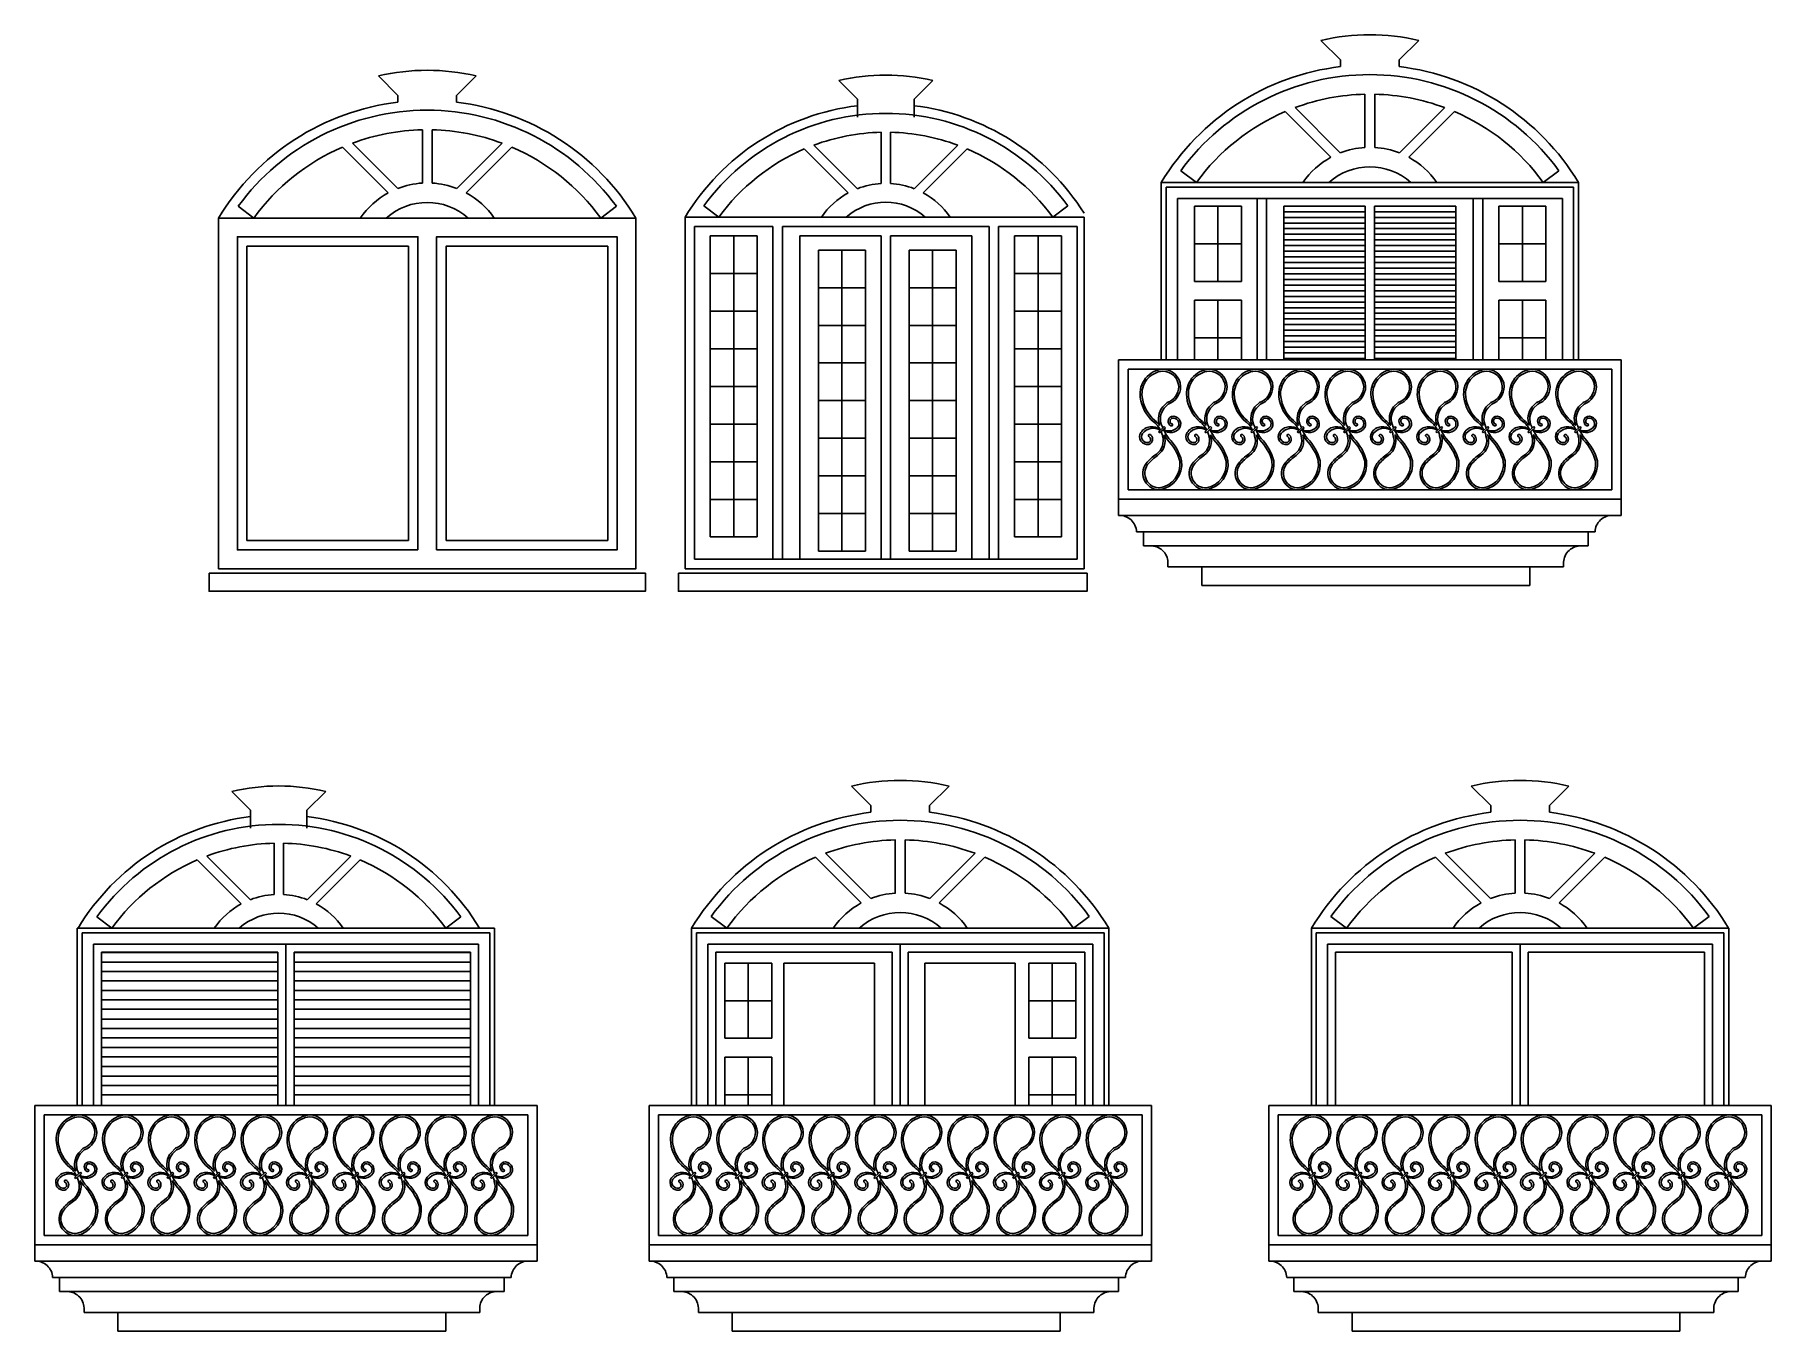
# Model space of a CAD drawing. Header units: millimetres. Extents: x 766.04 to 775.27, y 171.16 to 178.05.
import ezdxf

# ---------------------------------------------------------------- set-up
doc = ezdxf.new("R2010")
doc.units = ezdxf.units.MM
doc.header["$MEASUREMENT"] = 0
doc.layers.add('alvenaria', color=5, linetype='Continuous')
doc.layers.add('janela', color=1, linetype='Continuous')

msp = doc.modelspace()

# ---------------------------------------------------------------- linework, layer by layer
at = {"color": 2}
for p, q in [((772.88, 178.018), (772.984, 177.9141)), ((773.3996, 178.018), (773.2957, 177.9141)), ((772.984, 177.9141), (772.984, 177.8786)), ((773.2957, 177.9141), (773.2957, 177.8786)), ((767.8685, 177.8289), (767.9724, 177.725)), ((768.3881, 177.8289), (768.2842, 177.725)), ((767.9724, 177.725), (767.9724, 177.6895)), ((768.2842, 177.725), (768.2842, 177.6895)), ((770.3163, 177.805), (770.4163, 177.705)), ((770.8163, 177.805), (770.7163, 177.705)), ((773.1138, 177.4486), (773.1138, 177.7319)), ((773.1658, 177.4486), (773.1658, 177.7319)), ((770.4163, 177.705), (770.4163, 177.6095)), ((770.7163, 177.705), (770.7163, 177.6095)), ((772.9326, 177.3965), (772.6896, 177.6395)), ((772.9828, 177.4199), (772.7421, 177.6606)), ((773.2969, 177.4199), (773.5376, 177.6606)), ((773.347, 177.3965), (773.59, 177.6395)), ((768.1023, 177.2594), (768.1023, 177.5428)), ((768.1543, 177.2594), (768.1543, 177.5428)), ((767.9211, 177.2074), (767.6781, 177.4504)), ((767.9712, 177.2307), (767.7305, 177.4714)), ((768.2853, 177.2307), (768.526, 177.4714)), ((768.3355, 177.2074), (768.5785, 177.4504)), ((770.4152, 177.2294), (770.1835, 177.461)), ((770.5413, 177.257), (770.5413, 177.5297)), ((770.5913, 177.257), (770.5913, 177.5297)), ((770.7174, 177.2294), (770.949, 177.461)), ((770.3669, 177.207), (770.133, 177.4408)), ((770.7657, 177.207), (770.9995, 177.4408)), ((772.2177, 177.2628), (772.1344, 177.325)), ((774.0619, 177.2628), (774.1452, 177.325)), ((772.498, 177.2628), (772.0807, 177.2628)), ((772.0807, 177.2628), (772.7554, 177.2628)), ((772.1164, 177.2628), (774.1634, 177.2628)), ((772.1164, 177.2628), (774.1634, 177.2628)), ((772.1164, 177.2628), (774.1634, 177.2628)), ((772.1164, 177.2628), (774.1634, 177.2628)), ((772.1164, 177.2628), (774.1634, 177.2628)), ((772.1164, 177.2628), (774.1634, 177.2628)), ((772.1164, 177.2628), (774.1634, 177.2628)), ((772.1164, 177.2628), (774.1634, 177.2628)), ((772.5399, 177.1771), (772.5399, 176.3199)), ((772.641, 177.2628), (772.548, 177.2628)), ((772.5899, 177.1771), (772.5899, 176.3199)), ((772.6649, 177.2628), (772.7838, 177.2628)), ((773.3579, 177.2628), (772.9218, 177.2628)), ((773.2657, 177.2628), (773.3579, 177.2628)), ((773.5551, 177.2628), (773.4407, 177.2628)), ((774.197, 177.2628), (773.4959, 177.2628)), ((773.4959, 177.2628), (773.6148, 177.2628)), ((774.197, 177.2628), (773.4959, 177.2628)), ((773.4959, 177.2628), (773.6148, 177.2628)), ((773.648, 177.2628), (773.5551, 177.2628)), ((773.6148, 177.2628), (773.7114, 177.2628)), ((773.6148, 177.2628), (773.7114, 177.2628)), ((773.6899, 177.1771), (773.6899, 176.3199)), ((773.7399, 177.1771), (773.7399, 176.3199)), ((773.7633, 177.2628), (774.197, 177.2628)), ((773.7633, 177.2628), (774.197, 177.2628)), ((767.2062, 177.0737), (767.1229, 177.1358)), ((769.0504, 177.0737), (769.1337, 177.1358)), ((769.6789, 177.0783), (769.5988, 177.1381)), ((771.4536, 177.0783), (771.5338, 177.1381)), ((767.1049, 177.0737), (769.1519, 177.0737)), ((767.1049, 177.0737), (769.1519, 177.0737)), ((767.1049, 177.0737), (769.1519, 177.0737)), ((767.1049, 177.0737), (769.1519, 177.0737)), ((767.6533, 177.0737), (767.7722, 177.0737)), ((768.3463, 177.0737), (767.9102, 177.0737)), ((768.2542, 177.0737), (768.3463, 177.0737)), ((769.1854, 177.0737), (768.4843, 177.0737)), ((768.4843, 177.0737), (768.6032, 177.0737)), ((769.1854, 177.0737), (768.4843, 177.0737)), ((768.4843, 177.0737), (768.6032, 177.0737)), ((768.6032, 177.0737), (768.6998, 177.0737)), ((768.6032, 177.0737), (768.6998, 177.0737)), ((768.7518, 177.0737), (769.1854, 177.0737)), ((768.7518, 177.0737), (769.1854, 177.0737)), ((769.499, 177.0783), (769.499, 175.2096)), ((771.6207, 177.0783), (769.499, 177.0783)), ((769.9663, 177.0783), (769.549, 177.0783)), ((769.549, 177.0783), (770.2237, 177.0783)), ((769.549, 177.0283), (769.549, 175.2596)), ((769.9663, 177.0283), (769.549, 177.0283)), ((769.9663, 177.0283), (769.9663, 175.2596)), ((770.1092, 177.0783), (770.0163, 177.0783)), ((770.0163, 177.0283), (770.0163, 175.2596)), ((771.1163, 177.0283), (770.0163, 177.0283)), ((770.2237, 177.0783), (770.1092, 177.0783)), ((770.4451, 177.0783), (770.3564, 177.0783)), ((770.3564, 177.0783), (770.7761, 177.0783)), ((771.0233, 177.0783), (770.9089, 177.0783)), ((771.1163, 177.0783), (771.0233, 177.0783)), ((771.1163, 177.0283), (771.1163, 175.2596)), ((771.5836, 177.0783), (771.1663, 177.0783)), ((771.1663, 177.0283), (771.1663, 175.2596)), ((771.5836, 177.0283), (771.1663, 177.0283)), ((771.5836, 175.2596), (771.5836, 177.0283)), ((771.6207, 177.0783), (771.6207, 175.2096)), ((769.8833, 176.9783), (769.6333, 176.9783)), ((770.1092, 176.9783), (770.1092, 175.2596)), ((770.5413, 176.9783), (770.1092, 176.9783)), ((770.5413, 176.9783), (770.5413, 175.2596)), ((770.5913, 176.9783), (770.5913, 175.2596)), ((771.0233, 176.9783), (770.5913, 176.9783)), ((771.0233, 176.9783), (771.0233, 175.2596)), ((771.8043, 176.3199), (773.5459, 176.3199)), ((771.8043, 175.5792), (771.8043, 176.3199)), ((771.8044, 176.3199), (774.4755, 176.3199)), ((771.8543, 176.2699), (774.4255, 176.2699)), ((771.8543, 175.6292), (771.8543, 176.2699)), ((774.4255, 175.6292), (774.4255, 176.2699)), ((774.4755, 175.5792), (774.4755, 176.3199)), ((772.0469, 175.9654), (772.0165, 175.938)), ((772.0165, 175.938), (772.0223, 175.9315)), ((772.0223, 175.9315), (772.0529, 175.9587)), ((772.0469, 175.9654), (772.0529, 175.9587)), ((772.2934, 175.9654), (772.263, 175.938)), ((772.263, 175.938), (772.2687, 175.9315)), ((772.2687, 175.9315), (772.2994, 175.9587)), ((772.2934, 175.9654), (772.2994, 175.9587)), ((772.5373, 175.9654), (772.5069, 175.938)), ((772.5069, 175.938), (772.5127, 175.9315)), ((772.5127, 175.9315), (772.5433, 175.9587)), ((772.5373, 175.9654), (772.5433, 175.9587)), ((772.7838, 175.9654), (772.7534, 175.938)), ((772.7534, 175.938), (772.7591, 175.9315)), ((772.7591, 175.9315), (772.7898, 175.9587)), ((772.7838, 175.9654), (772.7898, 175.9587)), ((773.0302, 175.9654), (772.9998, 175.938)), ((772.9998, 175.938), (773.0056, 175.9315)), ((773.0056, 175.9315), (773.0362, 175.9587)), ((773.0302, 175.9654), (773.0362, 175.9587)), ((773.2742, 175.9654), (773.2438, 175.938)), ((773.2438, 175.938), (773.2495, 175.9315)), ((773.2495, 175.9315), (773.2802, 175.9587)), ((773.2742, 175.9654), (773.2802, 175.9587)), ((773.5206, 175.9654), (773.4902, 175.938)), ((773.4902, 175.938), (773.496, 175.9315)), ((773.496, 175.9315), (773.5266, 175.9587)), ((773.5206, 175.9654), (773.5266, 175.9587)), ((773.7671, 175.9654), (773.7367, 175.938)), ((773.7367, 175.938), (773.7424, 175.9315)), ((773.7424, 175.9315), (773.7731, 175.9587)), ((773.7671, 175.9654), (773.7731, 175.9587)), ((774.011, 175.9654), (773.9806, 175.938)), ((773.9806, 175.938), (773.9864, 175.9315)), ((773.9864, 175.9315), (774.017, 175.9587)), ((774.011, 175.9654), (774.017, 175.9587)), ((774.2575, 175.9654), (774.2271, 175.938)), ((774.2271, 175.938), (774.2328, 175.9315)), ((774.2328, 175.9315), (774.2635, 175.9587)), ((774.2575, 175.9654), (774.2635, 175.9587)), ((771.8543, 175.6292), (774.4255, 175.6292)), ((774.4755, 175.5792), (771.8043, 175.5792)), ((769.549, 175.2596), (771.5836, 175.2596)), ((771.6207, 175.2096), (769.499, 175.2096)), ((770.3832, 174.0543), (770.4872, 173.9504)), ((770.9028, 174.0543), (770.7989, 173.9504)), ((773.6785, 174.0543), (773.7824, 173.9504)), ((774.1981, 174.0543), (774.0942, 173.9504)), ((767.089, 174.0258), (767.189, 173.9258)), ((767.589, 174.0258), (767.489, 173.9258)), ((770.4872, 173.9504), (770.4872, 173.9149)), ((770.7989, 173.9504), (770.7989, 173.9149)), ((773.7824, 173.9504), (773.7824, 173.9149)), ((774.0942, 173.9504), (774.0942, 173.9149)), ((767.189, 173.9258), (767.189, 173.8303)), ((767.489, 173.9258), (767.489, 173.8303)), ((770.617, 173.4848), (770.617, 173.7681)), ((770.669, 173.4848), (770.669, 173.7681)), ((773.9123, 173.4848), (773.9123, 173.7681)), ((773.9643, 173.4848), (773.9643, 173.7681)), ((767.1879, 173.4502), (766.9563, 173.6819)), ((767.314, 173.4778), (767.314, 173.7505)), ((767.364, 173.4778), (767.364, 173.7505)), ((767.4901, 173.4502), (767.7218, 173.6819)), ((770.4358, 173.4328), (770.1928, 173.6758)), ((770.486, 173.4561), (770.2453, 173.6968)), ((770.8001, 173.4561), (771.0408, 173.6968)), ((770.8502, 173.4328), (771.0932, 173.6758)), ((773.7311, 173.4328), (773.4881, 173.6758)), ((773.7813, 173.4561), (773.5406, 173.6968)), ((774.0954, 173.4561), (774.3361, 173.6968)), ((774.1455, 173.4328), (774.3885, 173.6758)), ((767.1396, 173.4278), (766.9058, 173.6616)), ((767.5384, 173.4278), (767.7722, 173.6616)), ((768.4079, 173.2991), (766.2679, 173.2991)), ((766.3537, 173.2991), (768.4006, 173.2991)), ((766.3537, 173.2991), (768.4006, 173.2991)), ((766.3537, 173.2991), (768.4006, 173.2991)), ((766.3537, 173.2991), (768.4006, 173.2991)), ((766.4516, 173.2991), (766.3715, 173.3589)), ((768.2264, 173.2991), (768.3065, 173.3589)), ((770.0012, 173.2991), (769.5839, 173.2991)), ((769.5839, 173.2991), (770.2586, 173.2991)), ((769.6196, 173.2991), (771.6666, 173.2991)), ((769.6196, 173.2991), (771.6666, 173.2991)), ((769.6196, 173.2991), (771.6666, 173.2991)), ((769.6196, 173.2991), (771.6666, 173.2991)), ((769.6196, 173.2991), (771.6666, 173.2991)), ((769.6196, 173.2991), (771.6666, 173.2991)), ((769.6196, 173.2991), (771.6666, 173.2991)), ((769.6196, 173.2991), (771.6666, 173.2991)), ((769.6196, 173.2991), (771.6666, 173.2991)), ((769.6196, 173.2991), (771.6666, 173.2991)), ((769.7209, 173.2991), (769.6376, 173.3612)), ((770.1442, 173.2991), (770.0512, 173.2991)), ((770.1681, 173.2991), (770.287, 173.2991)), ((770.8611, 173.2991), (770.425, 173.2991)), ((770.7689, 173.2991), (770.8611, 173.2991)), ((771.0583, 173.2991), (770.9439, 173.2991)), ((771.7002, 173.2991), (770.9991, 173.2991)), ((770.9991, 173.2991), (771.118, 173.2991)), ((771.7002, 173.2991), (770.9991, 173.2991)), ((770.9991, 173.2991), (771.118, 173.2991)), ((771.1512, 173.2991), (771.0583, 173.2991)), ((771.118, 173.2991), (771.2146, 173.2991)), ((771.118, 173.2991), (771.2146, 173.2991)), ((771.2665, 173.2991), (771.7002, 173.2991)), ((771.2665, 173.2991), (771.7002, 173.2991)), ((771.5651, 173.2991), (771.6484, 173.3612)), ((772.8812, 173.2991), (773.3148, 173.2991)), ((772.9149, 173.2991), (774.9619, 173.2991)), ((772.9149, 173.2991), (774.9619, 173.2991)), ((772.9149, 173.2991), (774.9619, 173.2991)), ((772.9149, 173.2991), (774.9619, 173.2991)), ((773.0162, 173.2991), (772.9329, 173.3612)), ((773.3668, 173.2991), (773.4634, 173.2991)), ((773.4634, 173.2991), (773.5823, 173.2991)), ((774.1564, 173.2991), (773.7203, 173.2991)), ((774.0642, 173.2991), (774.1564, 173.2991)), ((774.9955, 173.2991), (774.2944, 173.2991)), ((774.2944, 173.2991), (774.4133, 173.2991)), ((774.4133, 173.2991), (774.5099, 173.2991)), ((774.5618, 173.2991), (774.9955, 173.2991)), ((774.8604, 173.2991), (774.9437, 173.3612)), ((766.0415, 172.3562), (767.7832, 172.3562)), ((766.0415, 171.6155), (766.0415, 172.3562)), ((766.0416, 172.3562), (768.7127, 172.3562)), ((766.0915, 172.3062), (768.6627, 172.3062)), ((766.0915, 171.6655), (766.0915, 172.3062)), ((768.6627, 171.6655), (768.6627, 172.3062)), ((768.7127, 171.6155), (768.7127, 172.3562)), ((769.3075, 172.3562), (771.0491, 172.3562)), ((769.3075, 171.6155), (769.3075, 172.3562)), ((769.3076, 172.3562), (771.9787, 172.3562)), ((769.3575, 172.3062), (771.9287, 172.3062)), ((769.3575, 171.6655), (769.3575, 172.3062)), ((771.9287, 171.6655), (771.9287, 172.3062)), ((771.9787, 171.6155), (771.9787, 172.3562)), ((772.6028, 172.3562), (774.3444, 172.3562)), ((772.6028, 171.6155), (772.6028, 172.3562)), ((772.6029, 172.3562), (775.274, 172.3562)), ((772.6528, 172.3062), (775.224, 172.3062)), ((772.6528, 171.6655), (772.6528, 172.3062)), ((775.224, 171.6655), (775.224, 172.3062)), ((775.274, 171.6155), (775.274, 172.3562)), ((769.542, 172.1055), (769.5659, 172.1288)), ((769.5494, 172.0987), (769.5714, 172.1201)), ((769.7885, 172.1055), (769.8123, 172.1288)), ((769.7959, 172.0987), (769.8178, 172.1201)), ((770.0324, 172.1055), (770.0563, 172.1288)), ((770.0398, 172.0987), (770.0617, 172.1201)), ((770.2789, 172.1055), (770.3027, 172.1288)), ((770.2863, 172.0987), (770.3082, 172.1201)), ((770.5253, 172.1055), (770.5492, 172.1288)), ((770.5327, 172.0987), (770.5547, 172.1201)), ((770.7693, 172.1055), (770.7931, 172.1288)), ((770.7767, 172.0987), (770.7986, 172.1201)), ((771.0157, 172.1055), (771.0396, 172.1288)), ((771.0231, 172.0987), (771.045, 172.1201)), ((771.2622, 172.1055), (771.286, 172.1288)), ((771.2696, 172.0987), (771.2915, 172.1201)), ((771.5061, 172.1055), (771.53, 172.1288)), ((771.5135, 172.0987), (771.5354, 172.1201)), ((771.7526, 172.1055), (771.7764, 172.1288)), ((771.76, 172.0987), (771.7819, 172.1201)), ((772.8373, 172.1055), (772.8612, 172.1288)), ((772.8447, 172.0987), (772.8666, 172.1201)), ((773.0838, 172.1055), (773.1076, 172.1288)), ((773.0912, 172.0987), (773.1131, 172.1201)), ((773.3277, 172.1055), (773.3516, 172.1288)), ((773.3351, 172.0987), (773.357, 172.1201)), ((773.5742, 172.1055), (773.598, 172.1288)), ((773.5816, 172.0987), (773.6035, 172.1201)), ((773.8206, 172.1055), (773.8445, 172.1288)), ((773.828, 172.0987), (773.8499, 172.1201)), ((774.0646, 172.1055), (774.0884, 172.1288)), ((774.072, 172.0987), (774.0939, 172.1201)), ((774.311, 172.1055), (774.3349, 172.1288)), ((774.3184, 172.0987), (774.3403, 172.1201)), ((774.5575, 172.1055), (774.5813, 172.1288)), ((774.5649, 172.0987), (774.5868, 172.1201)), ((774.8014, 172.1055), (774.8253, 172.1288)), ((774.8088, 172.0987), (774.8307, 172.1201)), ((775.0479, 172.1055), (775.0717, 172.1288)), ((775.0553, 172.0987), (775.0772, 172.1201)), ((766.2842, 172.0017), (766.2538, 171.9743)), ((766.2842, 172.0017), (766.2901, 171.9949)), ((766.5306, 172.0017), (766.5002, 171.9743)), ((766.5306, 172.0017), (766.5366, 171.9949)), ((766.7746, 172.0017), (766.7441, 171.9743)), ((766.7746, 172.0017), (766.7805, 171.9949)), ((767.021, 172.0017), (766.9906, 171.9743)), ((767.021, 172.0017), (767.027, 171.9949)), ((767.2675, 172.0017), (767.237, 171.9743)), ((767.2675, 172.0017), (767.2734, 171.9949)), ((767.5114, 172.0017), (767.481, 171.9743)), ((767.5114, 172.0017), (767.5174, 171.9949)), ((767.7579, 172.0017), (767.7274, 171.9743)), ((767.7579, 172.0017), (767.7638, 171.9949)), ((768.0043, 172.0017), (767.9739, 171.9743)), ((768.0043, 172.0017), (768.0103, 171.9949)), ((768.2482, 172.0017), (768.2178, 171.9743)), ((768.2482, 172.0017), (768.2542, 171.9949)), ((768.4947, 172.0017), (768.4643, 171.9743)), ((768.4947, 172.0017), (768.5007, 171.9949)), ((769.5503, 172.0017), (769.5199, 171.9743)), ((769.5503, 172.0017), (769.5563, 171.9949)), ((769.7967, 172.0017), (769.7663, 171.9743)), ((769.7967, 172.0017), (769.8027, 171.9949)), ((770.0407, 172.0017), (770.0103, 171.9743)), ((770.0407, 172.0017), (770.0467, 171.9949)), ((770.2871, 172.0017), (770.2567, 171.9743)), ((770.2871, 172.0017), (770.2931, 171.9949)), ((770.5336, 172.0017), (770.5032, 171.9743)), ((770.5336, 172.0017), (770.5396, 171.9949)), ((770.7775, 172.0017), (770.7471, 171.9743)), ((770.7775, 172.0017), (770.7835, 171.9949)), ((771.024, 172.0017), (770.9936, 171.9743)), ((771.024, 172.0017), (771.03, 171.9949)), ((771.2704, 172.0017), (771.24, 171.9743)), ((771.2704, 172.0017), (771.2764, 171.9949)), ((771.5144, 172.0017), (771.484, 171.9743)), ((771.5144, 172.0017), (771.5203, 171.9949)), ((771.7608, 172.0017), (771.7304, 171.9743)), ((771.7608, 172.0017), (771.7668, 171.9949)), ((772.8456, 172.0017), (772.8152, 171.9743)), ((772.8456, 172.0017), (772.8516, 171.9949)), ((773.092, 172.0017), (773.0616, 171.9743)), ((773.092, 172.0017), (773.098, 171.9949)), ((773.336, 172.0017), (773.3056, 171.9743)), ((773.336, 172.0017), (773.342, 171.9949)), ((773.5824, 172.0017), (773.552, 171.9743)), ((773.5824, 172.0017), (773.5884, 171.9949)), ((773.8289, 172.0017), (773.7985, 171.9743)), ((773.8289, 172.0017), (773.8349, 171.9949)), ((774.0728, 172.0017), (774.0424, 171.9743)), ((774.0728, 172.0017), (774.0788, 171.9949)), ((774.3193, 172.0017), (774.2889, 171.9743)), ((774.3193, 172.0017), (774.3253, 171.9949)), ((774.5657, 172.0017), (774.5353, 171.9743)), ((774.5657, 172.0017), (774.5717, 171.9949)), ((774.8097, 172.0017), (774.7793, 171.9743)), ((774.8097, 172.0017), (774.8156, 171.9949)), ((775.0561, 172.0017), (775.0257, 171.9743)), ((775.0561, 172.0017), (775.0621, 171.9949)), ((766.2538, 171.9743), (766.2595, 171.9678)), ((766.2595, 171.9678), (766.2901, 171.9949)), ((766.5002, 171.9743), (766.5059, 171.9678)), ((766.5059, 171.9678), (766.5366, 171.9949)), ((766.7441, 171.9743), (766.7499, 171.9678)), ((766.7499, 171.9678), (766.7805, 171.9949)), ((766.9906, 171.9743), (766.9963, 171.9678)), ((766.9963, 171.9678), (767.027, 171.9949)), ((767.237, 171.9743), (767.2428, 171.9678)), ((767.2428, 171.9678), (767.2734, 171.9949)), ((767.481, 171.9743), (767.4867, 171.9678)), ((767.4867, 171.9678), (767.5174, 171.9949)), ((767.7274, 171.9743), (767.7332, 171.9678)), ((767.7332, 171.9678), (767.7638, 171.9949)), ((767.9739, 171.9743), (767.9796, 171.9678)), ((767.9796, 171.9678), (768.0103, 171.9949)), ((768.2178, 171.9743), (768.2236, 171.9678)), ((768.2236, 171.9678), (768.2542, 171.9949)), ((768.4643, 171.9743), (768.47, 171.9678)), ((768.47, 171.9678), (768.5007, 171.9949)), ((769.5199, 171.9743), (769.5256, 171.9678)), ((769.5256, 171.9678), (769.5563, 171.9949)), ((769.7663, 171.9743), (769.7721, 171.9678)), ((769.7721, 171.9678), (769.8027, 171.9949)), ((770.0103, 171.9743), (770.016, 171.9678)), ((770.016, 171.9678), (770.0467, 171.9949)), ((770.2567, 171.9743), (770.2625, 171.9678)), ((770.2625, 171.9678), (770.2931, 171.9949)), ((770.5032, 171.9743), (770.5089, 171.9678)), ((770.5089, 171.9678), (770.5396, 171.9949)), ((770.7471, 171.9743), (770.7528, 171.9678)), ((770.7528, 171.9678), (770.7835, 171.9949)), ((770.9936, 171.9743), (770.9993, 171.9678)), ((770.9993, 171.9678), (771.03, 171.9949)), ((771.24, 171.9743), (771.2457, 171.9678)), ((771.2457, 171.9678), (771.2764, 171.9949)), ((771.484, 171.9743), (771.4897, 171.9678)), ((771.4897, 171.9678), (771.5203, 171.9949)), ((771.7304, 171.9743), (771.7361, 171.9678)), ((771.7361, 171.9678), (771.7668, 171.9949)), ((772.8152, 171.9743), (772.8209, 171.9678)), ((772.8209, 171.9678), (772.8516, 171.9949)), ((773.0616, 171.9743), (773.0674, 171.9678)), ((773.0674, 171.9678), (773.098, 171.9949)), ((773.3056, 171.9743), (773.3113, 171.9678)), ((773.3113, 171.9678), (773.342, 171.9949)), ((773.552, 171.9743), (773.5577, 171.9678)), ((773.5577, 171.9678), (773.5884, 171.9949)), ((773.7985, 171.9743), (773.8042, 171.9678)), ((773.8042, 171.9678), (773.8349, 171.9949)), ((774.0424, 171.9743), (774.0481, 171.9678)), ((774.0481, 171.9678), (774.0788, 171.9949)), ((774.2889, 171.9743), (774.2946, 171.9678)), ((774.2946, 171.9678), (774.3253, 171.9949)), ((774.5353, 171.9743), (774.541, 171.9678)), ((774.541, 171.9678), (774.5717, 171.9949)), ((774.7793, 171.9743), (774.785, 171.9678)), ((774.785, 171.9678), (774.8156, 171.9949)), ((775.0257, 171.9743), (775.0314, 171.9678)), ((775.0314, 171.9678), (775.0621, 171.9949)), ((766.0915, 171.6655), (768.6627, 171.6655)), ((769.3575, 171.6655), (771.9287, 171.6655)), ((772.6528, 171.6655), (775.224, 171.6655))]:
    msp.add_line(p, q, dxfattribs=at)
at = {"color": 2, "extrusion": (0, 0, -1)}
for p, q in [((774.0777, 177.2628), (772.0307, 177.2628)), ((774.2492, 177.2628), (772.0307, 177.2628)), ((774.0777, 177.2628), (772.0307, 177.2628)), ((772.0307, 177.2628), (772.0307, 176.3197)), ((772.0307, 177.2628), (772.0307, 176.3197)), ((774.2492, 177.2628), (772.0307, 177.2628)), ((774.0777, 177.2628), (772.0307, 177.2628)), ((774.2492, 177.2628), (772.0307, 177.2628)), ((774.0777, 177.2628), (772.0307, 177.2628)), ((774.2492, 177.2628), (772.0307, 177.2628)), ((772.0564, 177.2371), (772.0564, 176.3197)), ((774.2234, 177.2371), (772.0564, 177.2371)), ((772.1164, 177.2628), (773.1399, 177.2628)), ((772.1164, 177.2628), (773.1399, 177.2628)), ((772.1164, 177.2628), (773.1399, 177.2628)), ((772.1164, 176.3197), (772.1164, 177.1771)), ((772.1164, 177.1771), (773.1399, 177.1771)), ((774.1634, 177.2628), (773.1399, 177.2628)), ((774.1634, 177.2628), (773.1399, 177.2628)), ((774.1634, 177.1771), (773.1399, 177.1771)), ((774.1634, 176.3197), (774.1634, 177.1771)), ((774.2234, 176.3197), (774.2234, 177.2371)), ((774.2492, 176.3197), (774.2492, 177.2628)), ((769.0661, 177.0737), (767.0192, 177.0737)), ((769.2376, 177.0737), (767.0192, 177.0737)), ((769.0661, 177.0737), (767.0192, 177.0737)), ((769.2376, 177.0737), (767.0192, 177.0737)), ((767.1049, 177.0737), (768.1284, 177.0737)), ((767.1049, 177.0737), (768.1284, 177.0737)), ((769.1519, 177.0737), (768.1284, 177.0737)), ((769.1519, 177.0737), (768.1284, 177.0737)), ((768.3149, 173.2991), (766.2679, 173.2991)), ((768.4864, 173.2991), (766.2679, 173.2991)), ((768.3149, 173.2991), (766.2679, 173.2991)), ((766.2679, 173.2991), (766.2679, 172.356)), ((766.2679, 173.2991), (766.2679, 172.356)), ((768.4864, 173.2991), (766.2679, 173.2991)), ((766.3537, 173.2991), (767.3772, 173.2991)), ((768.4864, 172.356), (768.4864, 173.2991)), ((771.5809, 173.2991), (769.5339, 173.2991)), ((769.5339, 173.2991), (769.5339, 172.356)), ((771.7524, 173.2991), (769.5339, 173.2991)), ((771.5809, 173.2991), (769.5339, 173.2991)), ((771.7524, 173.2991), (769.5339, 173.2991)), ((771.5809, 173.2991), (769.5339, 173.2991)), ((771.7524, 173.2991), (769.5339, 173.2991)), ((771.5809, 173.2991), (769.5339, 173.2991)), ((771.7524, 173.2991), (769.5339, 173.2991)), ((771.5809, 173.2991), (769.5339, 173.2991)), ((771.7524, 173.2991), (769.5339, 173.2991)), ((769.6196, 173.2991), (770.6431, 173.2991)), ((769.6196, 173.2991), (770.6431, 173.2991)), ((769.6196, 173.2991), (770.6431, 173.2991)), ((771.6666, 173.2991), (770.6431, 173.2991)), ((771.6666, 173.2991), (770.6431, 173.2991)), ((771.7524, 172.356), (771.7524, 173.2991)), ((774.8762, 173.2991), (772.8292, 173.2991)), ((772.8292, 173.2991), (772.8292, 172.356)), ((775.0477, 173.2991), (772.8292, 173.2991)), ((774.8762, 173.2991), (772.8292, 173.2991)), ((775.0477, 173.2991), (772.8292, 173.2991)), ((775.0477, 172.356), (775.0477, 173.2991)), ((766.2936, 173.2734), (766.2936, 172.356)), ((768.4607, 173.2734), (766.2936, 173.2734)), ((766.3537, 172.356), (766.3537, 173.2134)), ((766.3537, 173.2134), (767.3772, 173.2134)), ((767.3772, 173.2134), (767.3772, 172.356)), ((768.4006, 173.2134), (767.3772, 173.2134)), ((768.4006, 172.356), (768.4006, 173.2134)), ((768.4607, 172.356), (768.4607, 173.2734)), ((769.5596, 173.2734), (769.5596, 172.356)), ((771.7266, 173.2734), (769.5596, 173.2734)), ((771.7266, 173.2734), (769.5596, 173.2734)), ((770.6431, 173.2134), (770.6431, 172.356)), ((771.6666, 172.356), (771.6666, 173.2134)), ((771.7266, 172.356), (771.7266, 173.2734)), ((772.9149, 172.356), (772.9149, 173.2134)), ((772.9149, 173.2134), (773.9384, 173.2134)), ((773.9384, 173.2134), (773.9384, 172.356)), ((774.9619, 173.2134), (773.9384, 173.2134)), ((774.9619, 172.356), (774.9619, 173.2134)), ((769.6625, 172.356), (769.6625, 173.1705)), ((769.6625, 173.1705), (770.6003, 173.1705)), ((770.6003, 173.1705), (770.6003, 172.356)), ((770.686, 173.1705), (770.686, 172.356)), ((771.6238, 173.1705), (770.686, 173.1705)), ((771.6238, 172.356), (771.6238, 173.1705)), ((771.6238, 172.356), (771.6238, 173.1705))]:
    msp.add_line(p, q, dxfattribs=at)
at = {"color": 2}
msp.add_lwpolyline([(767.0192, 177.0737), (769.2376, 177.0737), (769.2376, 175.2096), (767.0192, 175.2096)], close=True, dxfattribs=at)
for points in [[(768.0784, 175.3096), (767.1192, 175.3096), (767.1192, 176.9737), (768.0784, 176.9737), (768.0784, 175.3096)], [(768.1784, 175.3096), (768.1784, 176.9737), (769.1376, 176.9737), (769.1376, 175.3096), (768.1784, 175.3096)]]:
    msp.add_lwpolyline(points, dxfattribs=at)
for points in [[(772.0461, 176.0624), (772.068, 176.0838, 0.306931), (772.1339, 176.1782, 0.397058), (772.039, 176.2699, 0.432102), (771.9195, 176.1217, 0.188345), (771.9903, 175.9904, -0.111789), (772.0262, 175.9467, -0.111789)], [(772.2925, 176.0624), (772.3145, 176.0838, 0.306931), (772.3804, 176.1782, 0.397058), (772.2854, 176.2699, 0.432102), (772.166, 176.1217, 0.188345), (772.2367, 175.9904, -0.111789), (772.2727, 175.9467, -0.111789)], [(772.5365, 176.0624), (772.5584, 176.0838, 0.306931), (772.6243, 176.1782, 0.397058), (772.5294, 176.2699, 0.432102), (772.4099, 176.1217, 0.188345), (772.4806, 175.9904, -0.111789), (772.5166, 175.9467, -0.111789)], [(772.7829, 176.0624), (772.8049, 176.0838, 0.306931), (772.8708, 176.1782, 0.397058), (772.7758, 176.2699, 0.432102), (772.6564, 176.1217, 0.188345), (772.7271, 175.9904, -0.111789), (772.7631, 175.9467, -0.111789)], [(773.0294, 176.0624), (773.0513, 176.0838, 0.306931), (773.1172, 176.1782, 0.397058), (773.0223, 176.2699, 0.432102), (772.9028, 176.1217, 0.188345), (772.9736, 175.9904, -0.111789), (773.0095, 175.9467, -0.111789)], [(773.2733, 176.0624), (773.2953, 176.0838, 0.306931), (773.3612, 176.1782, 0.397058), (773.2662, 176.2699, 0.432102), (773.1468, 176.1217, 0.188345), (773.2175, 175.9904, -0.111789), (773.2535, 175.9467, -0.111789)], [(773.5198, 176.0624), (773.5417, 176.0838, 0.306931), (773.6076, 176.1782, 0.397058), (773.5127, 176.2699, 0.432102), (773.3932, 176.1217, 0.188345), (773.4639, 175.9904, -0.111789), (773.4999, 175.9467, -0.111789)], [(773.7662, 176.0624), (773.7882, 176.0838, 0.306931), (773.8541, 176.1782, 0.397058), (773.7591, 176.2699, 0.432102), (773.6397, 176.1217, 0.188345), (773.7104, 175.9904, -0.111789), (773.7464, 175.9467, -0.111789)], [(774.0102, 176.0624), (774.0321, 176.0838, 0.306931), (774.098, 176.1782, 0.397058), (774.003, 176.2699, 0.432102), (773.8836, 176.1217, 0.188345), (773.9543, 175.9904, -0.111789), (773.9903, 175.9467, -0.111789)], [(774.2566, 176.0624), (774.2786, 176.0838, 0.306931), (774.3445, 176.1782, 0.397058), (774.2495, 176.2699, 0.432102), (774.1301, 176.1217, 0.188345), (774.2008, 175.9904, -0.111789), (774.2368, 175.9467, -0.111789)], [(772.0389, 175.9581, -0.00785), (772.0354, 175.9665, -0.291434), (772.0461, 176.0624)], [(772.0427, 175.9496, 0.498485), (772.1294, 175.9606, 0.635174), (772.086, 176.0191, 0.672054), (772.0826, 175.9687, 1.414172), (772.0831, 175.9804, -0.564424), (772.0886, 176.0095, -0.626327), (772.1206, 175.9654, -0.378639), (772.0427, 175.9496, 0.497563)], [(772.2853, 175.9581, -0.00785), (772.2818, 175.9665, -0.291434), (772.2925, 176.0624)], [(772.2892, 175.9496, 0.498485), (772.3758, 175.9606, 0.635174), (772.3324, 176.0191, 0.672054), (772.3291, 175.9687, 1.414172), (772.3295, 175.9804, -0.564424), (772.335, 176.0095, -0.626327), (772.3671, 175.9654, -0.378639), (772.2892, 175.9496, 0.497563)], [(772.5292, 175.9581, -0.00785), (772.5258, 175.9665, -0.291434), (772.5365, 176.0624)], [(772.5331, 175.9496, 0.498485), (772.6198, 175.9606, 0.635174), (772.5764, 176.0191, 0.672054), (772.573, 175.9687, 1.414172), (772.5735, 175.9804, -0.564424), (772.579, 176.0095, -0.626327), (772.611, 175.9654, -0.378639), (772.5331, 175.9496, 0.497563)], [(772.7757, 175.9581, -0.00785), (772.7722, 175.9665, -0.291434), (772.7829, 176.0624)], [(772.7796, 175.9496, 0.498485), (772.8662, 175.9606, 0.635174), (772.8228, 176.0191, 0.672054), (772.8195, 175.9687, 1.414172), (772.8199, 175.9804, -0.564424), (772.8254, 176.0095, -0.626327), (772.8575, 175.9654, -0.378639), (772.7796, 175.9496, 0.497563)], [(773.0222, 175.9581, -0.00785), (773.0187, 175.9665, -0.291434), (773.0294, 176.0624)], [(773.026, 175.9496, 0.498485), (773.1127, 175.9606, 0.635174), (773.0693, 176.0191, 0.672054), (773.0659, 175.9687, 1.414172), (773.0664, 175.9804, -0.564424), (773.0719, 176.0095, -0.626327), (773.1039, 175.9654, -0.378639), (773.026, 175.9496, 0.497563)], [(773.2661, 175.9581, -0.00785), (773.2626, 175.9665, -0.291434), (773.2733, 176.0624)], [(773.2699, 175.9496, 0.498485), (773.3566, 175.9606, 0.635174), (773.3132, 176.0191, 0.672054), (773.3099, 175.9687, 1.414172), (773.3103, 175.9804, -0.564424), (773.3158, 176.0095, -0.626327), (773.3479, 175.9654, -0.378639), (773.2699, 175.9496, 0.497563)], [(773.5125, 175.9581, -0.00785), (773.5091, 175.9665, -0.291434), (773.5198, 176.0624)], [(773.5164, 175.9496, 0.498485), (773.6031, 175.9606, 0.635174), (773.5597, 176.0191, 0.672054), (773.5563, 175.9687, 1.414172), (773.5568, 175.9804, -0.564424), (773.5623, 176.0095, -0.626327), (773.5943, 175.9654, -0.378639), (773.5164, 175.9496, 0.497563)], [(773.759, 175.9581, -0.00785), (773.7555, 175.9665, -0.291434), (773.7662, 176.0624)], [(773.7629, 175.9496, 0.498485), (773.8495, 175.9606, 0.635174), (773.8061, 176.0191, 0.672054), (773.8028, 175.9687, 1.414172), (773.8032, 175.9804, -0.564424), (773.8087, 176.0095, -0.626327), (773.8408, 175.9654, -0.378639), (773.7629, 175.9496, 0.497563)], [(774.0029, 175.9581, -0.00785), (773.9994, 175.9665, -0.291434), (774.0102, 176.0624)], [(774.0068, 175.9496, 0.498485), (774.0935, 175.9606, 0.635174), (774.0501, 176.0191, 0.672054), (774.0467, 175.9687, 1.414172), (774.0471, 175.9804, -0.564424), (774.0527, 176.0095, -0.626327), (774.0847, 175.9654, -0.378639), (774.0068, 175.9496, 0.497563)], [(774.2494, 175.9581, -0.00785), (774.2459, 175.9665, -0.291434), (774.2566, 176.0624)], [(774.2532, 175.9496, 0.498485), (774.3399, 175.9606, 0.635174), (774.2965, 176.0191, 0.672054), (774.2932, 175.9687, 1.414172), (774.2936, 175.9804, -0.564424), (774.2991, 176.0095, -0.626327), (774.3312, 175.9654, -0.378639), (774.2532, 175.9496, 0.497563)], [(772.0262, 175.9467, 0.461468), (771.9223, 175.9336, 0.650432), (771.9644, 175.87, 0.57503), (771.9755, 175.9197, 0.502984)], [(772.0262, 175.9467, 0.362754), (771.9307, 175.9282, 0.643667), (771.9622, 175.8798, 0.675031), (771.9649, 175.9117, -1.273672), (771.9755, 175.9197)], [(772.0301, 175.9384, -0.044703), (772.037, 175.9166, -0.324841), (772.0047, 175.8192, 0.068727), (771.9506, 175.7692, 0.636143), (772.0263, 175.6292, 0.391481), (772.1389, 175.7829, 0.133262), (772.0715, 175.9014, -0.048473), (772.0427, 175.9496, -0.048473)], [(772.2727, 175.9467, 0.461468), (772.1687, 175.9336, 0.650432), (772.2109, 175.87, 0.57503), (772.2219, 175.9197, 0.502984)], [(772.2727, 175.9467, 0.362754), (772.1771, 175.9282, 0.643667), (772.2087, 175.8798, 0.675031), (772.2113, 175.9117, -1.273672), (772.2219, 175.9197)], [(772.2765, 175.9384, -0.044703), (772.2834, 175.9166, -0.324841), (772.2511, 175.8192, 0.068727), (772.197, 175.7692, 0.636143), (772.2727, 175.6292, 0.391481), (772.3854, 175.7829, 0.133262), (772.3179, 175.9014, -0.048473), (772.2892, 175.9496, -0.048473)], [(772.5166, 175.9467, 0.461468), (772.4127, 175.9336, 0.650432), (772.4548, 175.87, 0.57503), (772.4658, 175.9197, 0.502984)], [(772.5166, 175.9467, 0.362754), (772.4211, 175.9282, 0.643667), (772.4526, 175.8798, 0.675031), (772.4553, 175.9117, -1.273672), (772.4658, 175.9197)], [(772.5205, 175.9384, -0.044703), (772.5274, 175.9166, -0.324841), (772.4951, 175.8192, 0.068727), (772.441, 175.7692, 0.636143), (772.5167, 175.6292, 0.391481), (772.6293, 175.7829, 0.133262), (772.5619, 175.9014, -0.048473), (772.5331, 175.9496, -0.048473)], [(772.7631, 175.9467, 0.461468), (772.6591, 175.9336, 0.650432), (772.7013, 175.87, 0.57503), (772.7123, 175.9197, 0.502984)], [(772.7631, 175.9467, 0.362754), (772.6675, 175.9282, 0.643667), (772.6991, 175.8798, 0.675031), (772.7017, 175.9117, -1.273672), (772.7123, 175.9197)], [(772.7669, 175.9384, -0.044703), (772.7738, 175.9166, -0.324841), (772.7415, 175.8192, 0.068727), (772.6874, 175.7692, 0.636143), (772.7631, 175.6292, 0.391481), (772.8758, 175.7829, 0.133262), (772.8083, 175.9014, -0.048473), (772.7796, 175.9496, -0.048473)], [(773.0095, 175.9467, 0.461468), (772.9056, 175.9336, 0.650432), (772.9477, 175.87, 0.57503), (772.9588, 175.9197, 0.502984)], [(773.0095, 175.9467, 0.362754), (772.914, 175.9282, 0.643667), (772.9455, 175.8798, 0.675031), (772.9482, 175.9117, -1.273672), (772.9588, 175.9197)], [(773.0134, 175.9384, -0.044703), (773.0203, 175.9166, -0.324841), (772.988, 175.8192, 0.068727), (772.9339, 175.7692, 0.636143), (773.0096, 175.6292, 0.391481), (773.1222, 175.7829, 0.133262), (773.0548, 175.9014, -0.048473), (773.026, 175.9496, -0.048473)], [(773.2535, 175.9467, 0.461468), (773.1495, 175.9336, 0.650432), (773.1917, 175.87, 0.57503), (773.2027, 175.9197, 0.502984)], [(773.2535, 175.9467, 0.362754), (773.1579, 175.9282, 0.643667), (773.1895, 175.8798, 0.675031), (773.1921, 175.9117, -1.273672), (773.2027, 175.9197)], [(773.2573, 175.9384, -0.044703), (773.2642, 175.9166, -0.324841), (773.2319, 175.8192, 0.068727), (773.1778, 175.7692, 0.636143), (773.2535, 175.6292, 0.391481), (773.3662, 175.7829, 0.133262), (773.2987, 175.9014, -0.048473), (773.2699, 175.9496, -0.048473)], [(773.4999, 175.9467, 0.461468), (773.396, 175.9336, 0.650432), (773.4381, 175.87, 0.57503), (773.4491, 175.9197, 0.502984)], [(773.4999, 175.9467, 0.362754), (773.4044, 175.9282, 0.643667), (773.4359, 175.8798, 0.675031), (773.4386, 175.9117, -1.273672), (773.4491, 175.9197)], [(773.5038, 175.9384, -0.044703), (773.5107, 175.9166, -0.324841), (773.4784, 175.8192, 0.068727), (773.4243, 175.7692, 0.636143), (773.5, 175.6292, 0.391481), (773.6126, 175.7829, 0.133262), (773.5452, 175.9014, -0.048473), (773.5164, 175.9496, -0.048473)], [(773.7464, 175.9467, 0.461468), (773.6424, 175.9336, 0.650432), (773.6846, 175.87, 0.57503), (773.6956, 175.9197, 0.502984)], [(773.7464, 175.9467, 0.362754), (773.6508, 175.9282, 0.643667), (773.6824, 175.8798, 0.675031), (773.685, 175.9117, -1.273672), (773.6956, 175.9197)], [(773.7502, 175.9384, -0.044703), (773.7571, 175.9166, -0.324841), (773.7248, 175.8192, 0.068727), (773.6707, 175.7692, 0.636143), (773.7464, 175.6292, 0.391481), (773.8591, 175.7829, 0.133262), (773.7916, 175.9014, -0.048473), (773.7629, 175.9496, -0.048473)], [(773.9903, 175.9467, 0.461468), (773.8864, 175.9336, 0.650432), (773.9285, 175.87, 0.57503), (773.9395, 175.9197, 0.502984)], [(773.9903, 175.9467, 0.362754), (773.8948, 175.9282, 0.643667), (773.9263, 175.8798, 0.675031), (773.9289, 175.9117, -1.273672), (773.9395, 175.9197)], [(773.9942, 175.9384, -0.044703), (774.001, 175.9166, -0.324841), (773.9687, 175.8192, 0.068727), (773.9147, 175.7692, 0.636143), (773.9904, 175.6292, 0.391481), (774.103, 175.7829, 0.133262), (774.0356, 175.9014, -0.048473), (774.0068, 175.9496, -0.048473)], [(774.2368, 175.9467, 0.461468), (774.1328, 175.9336, 0.650432), (774.175, 175.87, 0.57503), (774.186, 175.9197, 0.502984)], [(774.2368, 175.9467, 0.362754), (774.1412, 175.9282, 0.643667), (774.1728, 175.8798, 0.675031), (774.1754, 175.9117, -1.273672), (774.186, 175.9197)], [(774.2406, 175.9384, -0.044703), (774.2475, 175.9166, -0.324841), (774.2152, 175.8192, 0.068727), (774.1611, 175.7692, 0.636143), (774.2368, 175.6292, 0.391481), (774.3495, 175.7829, 0.133262), (774.282, 175.9014, -0.048473), (774.2532, 175.9496, -0.048473)], [(766.2833, 172.0987), (766.3052, 172.1201, 0.306931), (766.3711, 172.2145, 0.397058), (766.2762, 172.3062, 0.432102), (766.1567, 172.1579, 0.188345), (766.2275, 172.0266, -0.111789), (766.2635, 171.983, -0.111789)], [(766.5298, 172.0987), (766.5517, 172.1201, 0.306931), (766.6176, 172.2145, 0.397058), (766.5226, 172.3062, 0.432102), (766.4032, 172.1579, 0.188345), (766.4739, 172.0266, -0.111789), (766.5099, 171.983, -0.111789)], [(766.7737, 172.0987), (766.7956, 172.1201, 0.306931), (766.8615, 172.2145, 0.397058), (766.7666, 172.3062, 0.432102), (766.6471, 172.1579, 0.188345), (766.7179, 172.0266, -0.111789), (766.7538, 171.983, -0.111789)], [(767.0202, 172.0987), (767.0421, 172.1201, 0.306931), (767.108, 172.2145, 0.397058), (767.013, 172.3062, 0.432102), (766.8936, 172.1579, 0.188345), (766.9643, 172.0266, -0.111789), (767.0003, 171.983, -0.111789)], [(767.2666, 172.0987), (767.2885, 172.1201, 0.306931), (767.3544, 172.2145, 0.397058), (767.2595, 172.3062, 0.432102), (767.14, 172.1579, 0.188345), (767.2108, 172.0266, -0.111789), (767.2468, 171.983, -0.111789)], [(767.5105, 172.0987), (767.5325, 172.1201, 0.306931), (767.5984, 172.2145, 0.397058), (767.5034, 172.3062, 0.432102), (767.384, 172.1579, 0.188345), (767.4547, 172.0266, -0.111789), (767.4907, 171.983, -0.111789)], [(767.757, 172.0987), (767.7789, 172.1201, 0.306931), (767.8448, 172.2145, 0.397058), (767.7499, 172.3062, 0.432102), (767.6304, 172.1579, 0.188345), (767.7012, 172.0266, -0.111789), (767.7371, 171.983, -0.111789)], [(768.0035, 172.0987), (768.0254, 172.1201, 0.306931), (768.0913, 172.2145, 0.397058), (767.9963, 172.3062, 0.432102), (767.8769, 172.1579, 0.188345), (767.9476, 172.0266, -0.111789), (767.9836, 171.983, -0.111789)], [(768.2474, 172.0987), (768.2693, 172.1201, 0.306931), (768.3352, 172.2145, 0.397058), (768.2403, 172.3062, 0.432102), (768.1208, 172.1579, 0.188345), (768.1916, 172.0266, -0.111789), (768.2275, 171.983, -0.111789)], [(768.4938, 172.0987), (768.5158, 172.1201, 0.306931), (768.5817, 172.2145, 0.397058), (768.4867, 172.3062, 0.432102), (768.3673, 172.1579, 0.188345), (768.438, 172.0266, -0.111789), (768.474, 171.983, -0.111789)], [(766.2761, 171.9944, -0.00785), (766.2726, 172.0028, -0.291434), (766.2833, 172.0987)], [(766.5225, 171.9944, -0.00785), (766.519, 172.0028, -0.291434), (766.5298, 172.0987)], [(766.7665, 171.9944, -0.00785), (766.763, 172.0028, -0.291434), (766.7737, 172.0987)], [(767.0129, 171.9944, -0.00785), (767.0094, 172.0028, -0.291434), (767.0202, 172.0987)], [(767.2594, 171.9944, -0.00785), (767.2559, 172.0028, -0.291434), (767.2666, 172.0987)], [(767.5033, 171.9944, -0.00785), (767.4998, 172.0028, -0.291434), (767.5105, 172.0987)], [(767.7498, 171.9944, -0.00785), (767.7463, 172.0028, -0.291434), (767.757, 172.0987)], [(767.9962, 171.9944, -0.00785), (767.9927, 172.0028, -0.291434), (768.0035, 172.0987)], [(768.2402, 171.9944, -0.00785), (768.2367, 172.0028, -0.291434), (768.2474, 172.0987)], [(768.4866, 171.9944, -0.00785), (768.4831, 172.0028, -0.291434), (768.4938, 172.0987)], [(766.2635, 171.983, 0.461468), (766.1595, 171.9699, 0.650432), (766.2017, 171.9063, 0.57503), (766.2127, 171.956, 0.502984)], [(766.2799, 171.9859, 0.498485), (766.3666, 171.9969, 0.635174), (766.3232, 172.0554, 0.672054), (766.3199, 172.005, 1.414172), (766.3203, 172.0167, -0.564424), (766.3258, 172.0457, -0.626327), (766.3579, 172.0017, -0.378639), (766.2799, 171.9859, 0.497563)], [(766.5099, 171.983, 0.461468), (766.4059, 171.9699, 0.650432), (766.4481, 171.9063, 0.57503), (766.4591, 171.956, 0.502984)], [(766.5264, 171.9859, 0.498485), (766.6131, 171.9969, 0.635174), (766.5697, 172.0554, 0.672054), (766.5663, 172.005, 1.414172), (766.5667, 172.0167, -0.564424), (766.5723, 172.0457, -0.626327), (766.6043, 172.0017, -0.378639), (766.5264, 171.9859, 0.497563)], [(766.7538, 171.983, 0.461468), (766.6499, 171.9699, 0.650432), (766.692, 171.9063, 0.57503), (766.7031, 171.956, 0.502984)], [(766.7703, 171.9859, 0.498485), (766.857, 171.9969, 0.635174), (766.8136, 172.0554, 0.672054), (766.8103, 172.005, 1.414172), (766.8107, 172.0167, -0.564424), (766.8162, 172.0457, -0.626327), (766.8482, 172.0017, -0.378639), (766.7703, 171.9859, 0.497563)], [(767.0003, 171.983, 0.461468), (766.8963, 171.9699, 0.650432), (766.9385, 171.9063, 0.57503), (766.9495, 171.956, 0.502984)], [(767.0168, 171.9859, 0.498485), (767.1034, 171.9969, 0.635174), (767.06, 172.0554, 0.672054), (767.0567, 172.005, 1.414172), (767.0571, 172.0167, -0.564424), (767.0627, 172.0457, -0.626327), (767.0947, 172.0017, -0.378639), (767.0168, 171.9859, 0.497563)], [(767.2468, 171.983, 0.461468), (767.1428, 171.9699, 0.650432), (767.185, 171.9063, 0.57503), (767.196, 171.956, 0.502984)], [(767.2632, 171.9859, 0.498485), (767.3499, 171.9969, 0.635174), (767.3065, 172.0554, 0.672054), (767.3032, 172.005, 1.414172), (767.3036, 172.0167, -0.564424), (767.3091, 172.0457, -0.626327), (767.3412, 172.0017, -0.378639), (767.2632, 171.9859, 0.497563)], [(767.4907, 171.983, 0.461468), (767.3867, 171.9699, 0.650432), (767.4289, 171.9063, 0.57503), (767.4399, 171.956, 0.502984)], [(767.5072, 171.9859, 0.498485), (767.5938, 171.9969, 0.635174), (767.5504, 172.0554, 0.672054), (767.5471, 172.005, 1.414172), (767.5475, 172.0167, -0.564424), (767.553, 172.0457, -0.626327), (767.5851, 172.0017, -0.378639), (767.5072, 171.9859, 0.497563)], [(767.7371, 171.983, 0.461468), (767.6332, 171.9699, 0.650432), (767.6753, 171.9063, 0.57503), (767.6864, 171.956, 0.502984)], [(767.7536, 171.9859, 0.498485), (767.8403, 171.9969, 0.635174), (767.7969, 172.0554, 0.672054), (767.7936, 172.005, 1.414172), (767.794, 172.0167, -0.564424), (767.7995, 172.0457, -0.626327), (767.8315, 172.0017, -0.378639), (767.7536, 171.9859, 0.497563)], [(767.9836, 171.983, 0.461468), (767.8796, 171.9699, 0.650432), (767.9218, 171.9063, 0.57503), (767.9328, 171.956, 0.502984)], [(768.0001, 171.9859, 0.498485), (768.0867, 171.9969, 0.635174), (768.0433, 172.0554, 0.672054), (768.04, 172.005, 1.414172), (768.0404, 172.0167, -0.564424), (768.0459, 172.0457, -0.626327), (768.078, 172.0017, -0.378639), (768.0001, 171.9859, 0.497563)], [(768.2275, 171.983, 0.461468), (768.1236, 171.9699, 0.650432), (768.1657, 171.9063, 0.57503), (768.1768, 171.956, 0.502984)], [(768.244, 171.9859, 0.498485), (768.3307, 171.9969, 0.635174), (768.2873, 172.0554, 0.672054), (768.2839, 172.005, 1.414172), (768.2844, 172.0167, -0.564424), (768.2899, 172.0457, -0.626327), (768.3219, 172.0017, -0.378639), (768.244, 171.9859, 0.497563)], [(768.474, 171.983, 0.461468), (768.37, 171.9699, 0.650432), (768.4122, 171.9063, 0.57503), (768.4232, 171.956, 0.502984)], [(768.4905, 171.9859, 0.498485), (768.5771, 171.9969, 0.635174), (768.5337, 172.0554, 0.672054), (768.5304, 172.005, 1.414172), (768.5308, 172.0167, -0.564424), (768.5363, 172.0457, -0.626327), (768.5684, 172.0017, -0.378639), (768.4905, 171.9859, 0.497563)], [(766.2635, 171.983, 0.362754), (766.1679, 171.9645, 0.643667), (766.1994, 171.9161, 0.675031), (766.2021, 171.948, -1.273672), (766.2127, 171.956)], [(766.2673, 171.9747, -0.044703), (766.2742, 171.9529, -0.324841), (766.2419, 171.8555, 0.068727), (766.1878, 171.8055, 0.636143), (766.2635, 171.6655, 0.391481), (766.3761, 171.8191, 0.133262), (766.3087, 171.9377, -0.048473), (766.2799, 171.9859, -0.048473)], [(766.5099, 171.983, 0.362754), (766.4143, 171.9645, 0.643667), (766.4459, 171.9161, 0.675031), (766.4485, 171.948, -1.273672), (766.4591, 171.956)], [(766.5137, 171.9747, -0.044703), (766.5206, 171.9529, -0.324841), (766.4883, 171.8555, 0.068727), (766.4343, 171.8055, 0.636143), (766.51, 171.6655, 0.391481), (766.6226, 171.8191, 0.133262), (766.5552, 171.9377, -0.048473), (766.5264, 171.9859, -0.048473)], [(766.7538, 171.983, 0.362754), (766.6583, 171.9645, 0.643667), (766.6898, 171.9161, 0.675031), (766.6925, 171.948, -1.273672), (766.7031, 171.956)], [(766.7577, 171.9747, -0.044703), (766.7646, 171.9529, -0.324841), (766.7323, 171.8555, 0.068727), (766.6782, 171.8055, 0.636143), (766.7539, 171.6655, 0.391481), (766.8665, 171.8191, 0.133262), (766.7991, 171.9377, -0.048473), (766.7703, 171.9859, -0.048473)], [(767.0003, 171.983, 0.362754), (766.9047, 171.9645, 0.643667), (766.9363, 171.9161, 0.675031), (766.9389, 171.948, -1.273672), (766.9495, 171.956)], [(767.0041, 171.9747, -0.044703), (767.011, 171.9529, -0.324841), (766.9787, 171.8555, 0.068727), (766.9246, 171.8055, 0.636143), (767.0003, 171.6655, 0.391481), (767.113, 171.8191, 0.133262), (767.0455, 171.9377, -0.048473), (767.0168, 171.9859, -0.048473)], [(767.2468, 171.983, 0.362754), (767.1512, 171.9645, 0.643667), (767.1827, 171.9161, 0.675031), (767.1854, 171.948, -1.273672), (767.196, 171.956)], [(767.2506, 171.9747, -0.044703), (767.2575, 171.9529, -0.324841), (767.2252, 171.8555, 0.068727), (767.1711, 171.8055, 0.636143), (767.2468, 171.6655, 0.391481), (767.3594, 171.8191, 0.133262), (767.292, 171.9377, -0.048473), (767.2632, 171.9859, -0.048473)], [(767.4907, 171.983, 0.362754), (767.3951, 171.9645, 0.643667), (767.4267, 171.9161, 0.675031), (767.4293, 171.948, -1.273672), (767.4399, 171.956)], [(767.4945, 171.9747, -0.044703), (767.5014, 171.9529, -0.324841), (767.4691, 171.8555, 0.068727), (767.415, 171.8055, 0.636143), (767.4907, 171.6655, 0.391481), (767.6034, 171.8191, 0.133262), (767.5359, 171.9377, -0.048473), (767.5072, 171.9859, -0.048473)], [(767.7371, 171.983, 0.362754), (767.6416, 171.9645, 0.643667), (767.6731, 171.9161, 0.675031), (767.6758, 171.948, -1.273672), (767.6864, 171.956)], [(767.741, 171.9747, -0.044703), (767.7479, 171.9529, -0.324841), (767.7156, 171.8555, 0.068727), (767.6615, 171.8055, 0.636143), (767.7372, 171.6655, 0.391481), (767.8498, 171.8191, 0.133262), (767.7824, 171.9377, -0.048473), (767.7536, 171.9859, -0.048473)], [(767.9836, 171.983, 0.362754), (767.888, 171.9645, 0.643667), (767.9196, 171.9161, 0.675031), (767.9222, 171.948, -1.273672), (767.9328, 171.956)], [(767.9874, 171.9747, -0.044703), (767.9943, 171.9529, -0.324841), (767.962, 171.8555, 0.068727), (767.9079, 171.8055, 0.636143), (767.9836, 171.6655, 0.391481), (768.0963, 171.8191, 0.133262), (768.0288, 171.9377, -0.048473), (768.0001, 171.9859, -0.048473)], [(768.2275, 171.983, 0.362754), (768.132, 171.9645, 0.643667), (768.1635, 171.9161, 0.675031), (768.1662, 171.948, -1.273672), (768.1768, 171.956)], [(768.2314, 171.9747, -0.044703), (768.2383, 171.9529, -0.324841), (768.206, 171.8555, 0.068727), (768.1519, 171.8055, 0.636143), (768.2276, 171.6655, 0.391481), (768.3402, 171.8191, 0.133262), (768.2728, 171.9377, -0.048473), (768.244, 171.9859, -0.048473)], [(768.474, 171.983, 0.362754), (768.3784, 171.9645, 0.643667), (768.41, 171.9161, 0.675031), (768.4126, 171.948, -1.273672), (768.4232, 171.956)], [(768.4778, 171.9747, -0.044703), (768.4847, 171.9529, -0.324841), (768.4524, 171.8555, 0.068727), (768.3983, 171.8055, 0.636143), (768.474, 171.6655, 0.391481), (768.5867, 171.8191, 0.133262), (768.5192, 171.9377, -0.048473), (768.4905, 171.9859, -0.048473)]]:
    msp.add_lwpolyline(points, format="xyb", dxfattribs=at)
for points in [[(772.0387, 176.0692), (772.0625, 176.0925, 0.31199), (772.1239, 176.1781, 0.39456), (772.0393, 176.2599, 0.431196), (771.9294, 176.123, 0.188154), (771.9966, 175.9981, 0.008793), (772.0221, 175.9722, -0.263429)], [(772.2851, 176.0692), (772.309, 176.0925, 0.31199), (772.3704, 176.1781, 0.39456), (772.2857, 176.2599, 0.431196), (772.1759, 176.123, 0.188154), (772.243, 175.9981, 0.008793), (772.2685, 175.9722, -0.263429)], [(772.5291, 176.0692), (772.5529, 176.0925, 0.31199), (772.6143, 176.1781, 0.39456), (772.5297, 176.2599, 0.431196), (772.4198, 176.123, 0.188154), (772.487, 175.9981, 0.008793), (772.5125, 175.9722, -0.263429)], [(772.7755, 176.0692), (772.7994, 176.0925, 0.31199), (772.8608, 176.1781, 0.39456), (772.7761, 176.2599, 0.431196), (772.6663, 176.123, 0.188154), (772.7334, 175.9981, 0.008793), (772.7589, 175.9722, -0.263429)], [(773.022, 176.0692), (773.0458, 176.0925, 0.31199), (773.1072, 176.1781, 0.39456), (773.0226, 176.2599, 0.431196), (772.9127, 176.123, 0.188154), (772.9799, 175.9981, 0.008793), (773.0054, 175.9722, -0.263429)], [(773.2659, 176.0692), (773.2898, 176.0925, 0.31199), (773.3512, 176.1781, 0.39456), (773.2665, 176.2599, 0.431196), (773.1567, 176.123, 0.188154), (773.2238, 175.9981, 0.008793), (773.2493, 175.9722, -0.263429)], [(773.5124, 176.0692), (773.5362, 176.0925, 0.31199), (773.5976, 176.1781, 0.39456), (773.513, 176.2599, 0.431196), (773.4031, 176.123, 0.188154), (773.4703, 175.9981, 0.008793), (773.4958, 175.9722, -0.263429)], [(773.7588, 176.0692), (773.7827, 176.0925, 0.31199), (773.8441, 176.1781, 0.39456), (773.7594, 176.2599, 0.431196), (773.6496, 176.123, 0.188154), (773.7167, 175.9981, 0.008793), (773.7422, 175.9722, -0.263429)], [(774.0028, 176.0692), (774.0266, 176.0925, 0.31199), (774.088, 176.1781, 0.39456), (774.0034, 176.2599, 0.431196), (773.8935, 176.123, 0.188154), (773.9606, 175.9981, 0.008793), (773.9862, 175.9722, -0.263429)], [(774.2492, 176.0692), (774.2731, 176.0925, 0.31199), (774.3344, 176.1781, 0.39456), (774.2498, 176.2599, 0.431196), (774.14, 176.123, 0.188154), (774.2071, 175.9981, 0.008793), (774.2326, 175.9722, -0.263429)], [(772.046, 175.922, -0.267949), (772.0466, 175.9192, -0.323734), (772.0104, 175.8111, 0.068544), (771.9585, 175.7631, 0.632058), (772.025, 175.6391, 0.38846), (772.1291, 175.781, 0.133287), (772.0639, 175.8949, -0.027079)], [(772.2924, 175.922, -0.267949), (772.2931, 175.9192, -0.323734), (772.2569, 175.8111, 0.068544), (772.2049, 175.7631, 0.632058), (772.2715, 175.6391, 0.38846), (772.3755, 175.781, 0.133287), (772.3103, 175.8949, -0.027079)], [(772.5364, 175.922, -0.267949), (772.537, 175.9192, -0.323734), (772.5008, 175.8111, 0.068544), (772.4489, 175.7631, 0.632058), (772.5154, 175.6391, 0.38846), (772.6195, 175.781, 0.133287), (772.5543, 175.8949, -0.027079)], [(772.7828, 175.922, -0.267949), (772.7835, 175.9192, -0.323734), (772.7473, 175.8111, 0.068544), (772.6953, 175.7631, 0.632058), (772.7619, 175.6391, 0.38846), (772.8659, 175.781, 0.133287), (772.8007, 175.8949, -0.027079)], [(773.0293, 175.922, -0.267949), (773.0299, 175.9192, -0.323734), (772.9937, 175.8111, 0.068544), (772.9418, 175.7631, 0.632058), (773.0083, 175.6391, 0.38846), (773.1124, 175.781, 0.133287), (773.0472, 175.8949, -0.027079)], [(773.2732, 175.922, -0.267949), (773.2739, 175.9192, -0.323734), (773.2377, 175.8111, 0.068544), (773.1857, 175.7631, 0.632058), (773.2523, 175.6391, 0.38846), (773.3563, 175.781, 0.133287), (773.2911, 175.8949, -0.027079)], [(773.5197, 175.922, -0.267949), (773.5203, 175.9192, -0.323734), (773.4841, 175.8111, 0.068544), (773.4322, 175.7631, 0.632058), (773.4987, 175.6391, 0.38846), (773.6028, 175.781, 0.133287), (773.5376, 175.8949, -0.027079)], [(773.7661, 175.922, -0.267949), (773.7668, 175.9192, -0.323734), (773.7306, 175.8111, 0.068544), (773.6786, 175.7631, 0.632058), (773.7452, 175.6391, 0.38846), (773.8492, 175.781, 0.133287), (773.784, 175.8949, -0.027079)], [(774.0101, 175.922, -0.267949), (774.0107, 175.9192, -0.323734), (773.9745, 175.8111, 0.068544), (773.9226, 175.7631, 0.632058), (773.9891, 175.6391, 0.38846), (774.0932, 175.781, 0.133287), (774.028, 175.8949, -0.027079)], [(774.2565, 175.922, -0.267949), (774.2572, 175.9192, -0.323734), (774.221, 175.8111, 0.068544), (774.169, 175.7631, 0.632058), (774.2356, 175.6391, 0.38846), (774.3396, 175.781, 0.133287), (774.2744, 175.8949, -0.027079)], [(766.2759, 172.1055), (766.2998, 172.1288, 0.31199), (766.3611, 172.2143, 0.39456), (766.2765, 172.2962, 0.431196), (766.1667, 172.1592, 0.188154), (766.2338, 172.0344, 0.008793), (766.2593, 172.0085, -0.263429)], [(766.5224, 172.1055), (766.5462, 172.1288, 0.31199), (766.6076, 172.2143, 0.39456), (766.523, 172.2962, 0.431196), (766.4131, 172.1592, 0.188154), (766.4802, 172.0344, 0.008793), (766.5058, 172.0085, -0.263429)], [(766.7663, 172.1055), (766.7902, 172.1288, 0.31199), (766.8515, 172.2143, 0.39456), (766.7669, 172.2962, 0.431196), (766.6571, 172.1592, 0.188154), (766.7242, 172.0344, 0.008793), (766.7497, 172.0085, -0.263429)], [(767.0128, 172.1055), (767.0366, 172.1288, 0.31199), (767.098, 172.2143, 0.39456), (767.0133, 172.2962, 0.431196), (766.9035, 172.1592, 0.188154), (766.9706, 172.0344, 0.008793), (766.9962, 172.0085, -0.263429)], [(767.2592, 172.1055), (767.2831, 172.1288, 0.31199), (767.3444, 172.2143, 0.39456), (767.2598, 172.2962, 0.431196), (767.15, 172.1592, 0.188154), (767.2171, 172.0344, 0.008793), (767.2426, 172.0085, -0.263429)], [(767.5031, 172.1055), (767.527, 172.1288, 0.31199), (767.5884, 172.2143, 0.39456), (767.5037, 172.2962, 0.431196), (767.3939, 172.1592, 0.188154), (767.461, 172.0344, 0.008793), (767.4865, 172.0085, -0.263429)], [(767.7496, 172.1055), (767.7735, 172.1288, 0.31199), (767.8348, 172.2143, 0.39456), (767.7502, 172.2962, 0.431196), (767.6404, 172.1592, 0.188154), (767.7075, 172.0344, 0.008793), (767.733, 172.0085, -0.263429)], [(767.9961, 172.1055), (768.0199, 172.1288, 0.31199), (768.0813, 172.2143, 0.39456), (767.9966, 172.2962, 0.431196), (767.8868, 172.1592, 0.188154), (767.9539, 172.0344, 0.008793), (767.9795, 172.0085, -0.263429)], [(768.24, 172.1055), (768.2638, 172.1288, 0.31199), (768.3252, 172.2143, 0.39456), (768.2406, 172.2962, 0.431196), (768.1307, 172.1592, 0.188154), (768.1979, 172.0344, 0.008793), (768.2234, 172.0085, -0.263429)], [(768.4864, 172.1055), (768.5103, 172.1288, 0.31199), (768.5717, 172.2143, 0.39456), (768.487, 172.2962, 0.431196), (768.3772, 172.1592, 0.188154), (768.4443, 172.0344, 0.008793), (768.4698, 172.0085, -0.263429)], [(766.2832, 171.9583, -0.267949), (766.2838, 171.9555, -0.323734), (766.2477, 171.8473, 0.068544), (766.1957, 171.7994, 0.632058), (766.2623, 171.6754, 0.38846), (766.3663, 171.8173, 0.133287), (766.3011, 171.9312, -0.027079)], [(766.5296, 171.9583, -0.267949), (766.5303, 171.9555, -0.323734), (766.4941, 171.8473, 0.068544), (766.4421, 171.7994, 0.632058), (766.5087, 171.6754, 0.38846), (766.6127, 171.8173, 0.133287), (766.5475, 171.9312, -0.027079)], [(766.7736, 171.9583, -0.267949), (766.7742, 171.9555, -0.323734), (766.738, 171.8473, 0.068544), (766.6861, 171.7994, 0.632058), (766.7527, 171.6754, 0.38846), (766.8567, 171.8173, 0.133287), (766.7915, 171.9312, -0.027079)], [(767.02, 171.9583, -0.267949), (767.0207, 171.9555, -0.323734), (766.9845, 171.8473, 0.068544), (766.9325, 171.7994, 0.632058), (766.9991, 171.6754, 0.38846), (767.1031, 171.8173, 0.133287), (767.0379, 171.9312, -0.027079)], [(767.2665, 171.9583, -0.267949), (767.2671, 171.9555, -0.323734), (767.231, 171.8473, 0.068544), (767.179, 171.7994, 0.632058), (767.2456, 171.6754, 0.38846), (767.3496, 171.8173, 0.133287), (767.2844, 171.9312, -0.027079)], [(767.5104, 171.9583, -0.267949), (767.5111, 171.9555, -0.323734), (767.4749, 171.8473, 0.068544), (767.4229, 171.7994, 0.632058), (767.4895, 171.6754, 0.38846), (767.5935, 171.8173, 0.133287), (767.5283, 171.9312, -0.027079)], [(767.7569, 171.9583, -0.267949), (767.7575, 171.9555, -0.323734), (767.7213, 171.8473, 0.068544), (767.6694, 171.7994, 0.632058), (767.736, 171.6754, 0.38846), (767.84, 171.8173, 0.133287), (767.7748, 171.9312, -0.027079)], [(768.0033, 171.9583, -0.267949), (768.004, 171.9555, -0.323734), (767.9678, 171.8473, 0.068544), (767.9158, 171.7994, 0.632058), (767.9824, 171.6754, 0.38846), (768.0864, 171.8173, 0.133287), (768.0212, 171.9312, -0.027079)], [(768.2473, 171.9583, -0.267949), (768.2479, 171.9555, -0.323734), (768.2117, 171.8473, 0.068544), (768.1598, 171.7994, 0.632058), (768.2263, 171.6754, 0.38846), (768.3304, 171.8173, 0.133287), (768.2652, 171.9312, -0.027079)], [(768.4937, 171.9583, -0.267949), (768.4944, 171.9555, -0.323734), (768.4582, 171.8473, 0.068544), (768.4062, 171.7994, 0.632058), (768.4728, 171.6754, 0.38846), (768.5768, 171.8173, 0.133287), (768.5116, 171.9312, -0.027079)]]:
    msp.add_lwpolyline(points, format="xyb", close=True, dxfattribs=at)
for centre, radius, start, end in [((773.1398, 176.9031), 1.1448, 76.88326, 103.11674), ((768.1283, 176.714), 1.1448, 76.88326, 103.11674), ((770.5663, 176.7321), 1.1016, 76.88326, 103.11674), ((773.1398, 176.5916), 1.2964, 96.9058, 148.82017), ((773.1398, 176.5916), 1.2444, 36.10534, 143.89466), ((773.1398, 176.5916), 1.2964, 31.17983, 83.0942), ((773.1398, 176.5916), 1.1405, 91.30522, 110.41009), ((773.1398, 176.5916), 1.1405, 69.58991, 88.69478), ((768.1283, 176.4025), 1.2964, 96.9058, 148.82017), ((768.1283, 176.4025), 1.2444, 36.10534, 143.89466), ((768.1283, 176.4025), 1.2964, 31.17983, 83.0942), ((770.5663, 176.4324), 1.2475, 96.9058, 148.82017), ((770.5663, 176.4324), 1.2475, 32.30211, 83.0942), ((773.1398, 176.5916), 1.1405, 113.2496, 143.95053), ((773.1398, 176.5916), 1.1405, 36.04947, 66.7504), ((768.1283, 176.4025), 1.1405, 91.30522, 110.41009), ((768.1283, 176.4025), 1.1405, 69.58991, 88.69478), ((770.5663, 176.4324), 1.1975, 36.10534, 143.89466), ((768.1283, 176.4025), 1.1405, 113.2496, 143.95053), ((768.1283, 176.4025), 1.1405, 36.04947, 66.7504), ((770.5663, 176.4324), 1.0975, 91.30522, 110.41009), ((770.5663, 176.4324), 1.0975, 69.58991, 88.69478), ((773.1398, 177.0162), 0.4331, 93.43899, 111.26016), ((773.1398, 177.0162), 0.4331, 68.73984, 86.56101), ((770.5663, 176.4324), 1.0975, 113.2496, 143.95053), ((770.5663, 176.4324), 1.0975, 36.04947, 66.7504), ((773.1398, 177.0162), 0.4331, 118.58377, 145.29576), ((773.1398, 177.0162), 0.4331, 34.70424, 61.41623), ((773.1398, 177.0162), 0.3292, 48.51036, 131.48964), ((768.1283, 176.8271), 0.4331, 118.58377, 145.29576), ((768.1283, 176.8271), 0.4331, 93.43899, 111.26016), ((768.1283, 176.8271), 0.4331, 68.73984, 86.56101), ((768.1283, 176.8271), 0.4331, 34.70424, 61.41623), ((770.5663, 176.841), 0.4168, 118.58377, 145.29576), ((770.5663, 176.841), 0.4168, 93.43899, 111.26016), ((770.5663, 176.841), 0.4168, 68.73984, 86.56101), ((770.5663, 176.841), 0.4168, 34.70424, 61.41623), ((768.1283, 176.8271), 0.3292, 48.51036, 131.48964), ((770.5663, 176.841), 0.3168, 48.51036, 131.48964), ((767.339, 172.953), 1.1016, 76.88326, 103.11674), ((770.643, 172.9394), 1.1448, 76.88326, 103.11674), ((773.9383, 172.9394), 1.1448, 76.88326, 103.11674), ((767.339, 172.6532), 1.2475, 96.9058, 148.82017), ((767.339, 172.6532), 1.1975, 36.10534, 143.89466), ((767.339, 172.6532), 1.2475, 31.17983, 83.0942), ((770.643, 172.6279), 1.2964, 96.9058, 148.82017), ((770.643, 172.6279), 1.2444, 36.10534, 143.89466), ((770.643, 172.6279), 1.2964, 31.17983, 83.0942), ((773.9383, 172.6279), 1.2964, 96.9058, 148.82017), ((773.9383, 172.6279), 1.2444, 36.10534, 143.89466), ((773.9383, 172.6279), 1.2964, 31.17983, 83.0942), ((770.643, 172.6279), 1.1405, 91.30522, 110.41009), ((770.643, 172.6279), 1.1405, 69.58991, 88.69478), ((773.9383, 172.6279), 1.1405, 91.30522, 110.41009), ((773.9383, 172.6279), 1.1405, 69.58991, 88.69478), ((767.339, 172.6532), 1.0975, 91.30522, 110.41009), ((767.339, 172.6532), 1.0975, 69.58991, 88.69478), ((770.643, 172.6279), 1.1405, 113.2496, 143.95053), ((770.643, 172.6279), 1.1405, 36.04947, 66.7504), ((773.9383, 172.6279), 1.1405, 113.2496, 143.95053), ((773.9383, 172.6279), 1.1405, 36.04947, 66.7504), ((767.339, 172.6532), 1.0975, 113.2496, 143.95053), ((767.339, 172.6532), 1.0975, 36.04947, 66.7504), ((770.643, 173.0525), 0.4331, 93.43899, 111.26016), ((770.643, 173.0525), 0.4331, 68.73984, 86.56101), ((773.9383, 173.0525), 0.4331, 93.43899, 111.26016), ((773.9383, 173.0525), 0.4331, 68.73984, 86.56101), ((767.339, 173.0618), 0.4168, 118.58377, 145.29576), ((767.339, 173.0618), 0.4168, 93.43899, 111.26016), ((767.339, 173.0618), 0.4168, 68.73984, 86.56101), ((767.339, 173.0618), 0.4168, 34.70424, 61.41623), ((770.643, 173.0525), 0.4331, 118.58377, 145.29576), ((770.643, 173.0525), 0.4331, 34.70424, 61.41623), ((773.9383, 173.0525), 0.4331, 118.58377, 145.29576), ((773.9383, 173.0525), 0.4331, 34.70424, 61.41623), ((767.339, 173.0618), 0.3168, 48.51036, 131.48964), ((770.643, 173.0525), 0.3292, 48.51036, 131.48964), ((773.9383, 173.0525), 0.3292, 48.51036, 131.48964), ((769.5523, 172.1759), 0.1307, 94.40241, 187.87956), ((769.5523, 172.1759), 0.1207, 94.61466, 187.91674), ((769.5412, 172.21), 0.0962, 2.69742, 89.32116), ((769.5412, 172.21), 0.0862, 2.89968, 89.02843), ((769.7988, 172.1759), 0.1307, 94.40241, 187.87956), ((769.7988, 172.1759), 0.1207, 94.61466, 187.91674), ((769.7876, 172.21), 0.0962, 2.69742, 89.32116), ((769.7876, 172.21), 0.0862, 2.89968, 89.02843), ((770.0427, 172.1759), 0.1307, 94.40241, 187.87956), ((770.0427, 172.1759), 0.1207, 94.61466, 187.91674), ((770.0316, 172.21), 0.0962, 2.69742, 89.32116), ((770.0316, 172.21), 0.0862, 2.89968, 89.02843), ((770.2892, 172.1759), 0.1307, 94.40241, 187.87956), ((770.2892, 172.1759), 0.1207, 94.61466, 187.91674), ((770.278, 172.21), 0.0962, 2.69742, 89.32116), ((770.278, 172.21), 0.0862, 2.89968, 89.02843), ((770.5356, 172.1759), 0.1307, 94.40241, 187.87956), ((770.5356, 172.1759), 0.1207, 94.61466, 187.91674), ((770.5245, 172.21), 0.0962, 2.69742, 89.32116), ((770.5245, 172.21), 0.0862, 2.89968, 89.02843), ((770.7796, 172.1759), 0.1307, 94.40241, 187.87956), ((770.7796, 172.1759), 0.1207, 94.61466, 187.91674), ((770.7684, 172.21), 0.0962, 2.69742, 89.32116), ((770.7684, 172.21), 0.0862, 2.89968, 89.02843), ((771.026, 172.1759), 0.1307, 94.40241, 187.87956), ((771.026, 172.1759), 0.1207, 94.61466, 187.91674), ((771.0148, 172.21), 0.0962, 2.69742, 89.32116), ((771.0148, 172.21), 0.0862, 2.89968, 89.02843), ((771.2725, 172.1759), 0.1307, 94.40241, 187.87956), ((771.2725, 172.1759), 0.1207, 94.61466, 187.91674), ((771.2613, 172.21), 0.0962, 2.69742, 89.32116), ((771.2613, 172.21), 0.0862, 2.89968, 89.02843), ((771.5164, 172.1759), 0.1307, 94.40241, 187.87956), ((771.5164, 172.1759), 0.1207, 94.61466, 187.91674), ((771.5052, 172.21), 0.0962, 2.69742, 89.32116), ((771.5052, 172.21), 0.0862, 2.89968, 89.02843), ((771.7629, 172.1759), 0.1307, 94.40241, 187.87956), ((771.7629, 172.1759), 0.1207, 94.61466, 187.91674), ((771.7517, 172.21), 0.0962, 2.69742, 89.32116), ((771.7517, 172.21), 0.0862, 2.89968, 89.02843), ((772.8476, 172.1759), 0.1307, 94.40241, 187.87956), ((772.8476, 172.1759), 0.1207, 94.61466, 187.91674), ((772.8365, 172.21), 0.0962, 2.69742, 89.32116), ((772.8365, 172.21), 0.0862, 2.89968, 89.02843), ((773.0941, 172.1759), 0.1307, 94.40241, 187.87956), ((773.0941, 172.1759), 0.1207, 94.61466, 187.91674), ((773.0829, 172.21), 0.0962, 2.69742, 89.32116), ((773.0829, 172.21), 0.0862, 2.89968, 89.02843), ((773.338, 172.1759), 0.1307, 94.40241, 187.87956), ((773.338, 172.1759), 0.1207, 94.61466, 187.91674), ((773.3268, 172.21), 0.0962, 2.69742, 89.32116), ((773.3268, 172.21), 0.0862, 2.89968, 89.02843), ((773.5845, 172.1759), 0.1307, 94.40241, 187.87956), ((773.5845, 172.1759), 0.1207, 94.61466, 187.91674), ((773.5733, 172.21), 0.0962, 2.69742, 89.32116), ((773.5733, 172.21), 0.0862, 2.89968, 89.02843), ((773.8309, 172.1759), 0.1307, 94.40241, 187.87956), ((773.8309, 172.1759), 0.1207, 94.61466, 187.91674), ((773.8198, 172.21), 0.0962, 2.69742, 89.32116), ((773.8198, 172.21), 0.0862, 2.89968, 89.02843), ((774.0749, 172.1759), 0.1307, 94.40241, 187.87956), ((774.0749, 172.1759), 0.1207, 94.61466, 187.91674), ((774.0637, 172.21), 0.0962, 2.69742, 89.32116), ((774.0637, 172.21), 0.0862, 2.89968, 89.02843), ((774.3213, 172.1759), 0.1307, 94.40241, 187.87956), ((774.3213, 172.1759), 0.1207, 94.61466, 187.91674), ((774.3101, 172.21), 0.0962, 2.69742, 89.32116), ((774.3101, 172.21), 0.0862, 2.89968, 89.02843), ((774.5678, 172.1759), 0.1307, 94.40241, 187.87956), ((774.5678, 172.1759), 0.1207, 94.61466, 187.91674), ((774.5566, 172.21), 0.0962, 2.69742, 89.32116), ((774.5566, 172.21), 0.0862, 2.89968, 89.02843), ((774.8117, 172.1759), 0.1307, 94.40241, 187.87956), ((774.8117, 172.1759), 0.1207, 94.61466, 187.91674), ((774.8005, 172.21), 0.0962, 2.69742, 89.32116), ((774.8005, 172.21), 0.0862, 2.89968, 89.02843), ((775.0582, 172.1759), 0.1307, 94.40241, 187.87956), ((775.0582, 172.1759), 0.1207, 94.61466, 187.91674), ((775.047, 172.21), 0.0962, 2.69742, 89.32116), ((775.047, 172.21), 0.0862, 2.89968, 89.02843), ((769.5347, 172.2159), 0.0926, 289.7069, 359.01654), ((769.5347, 172.2159), 0.1026, 290.95399, 359.20549), ((769.7811, 172.2159), 0.0926, 289.7069, 359.01654), ((769.7811, 172.2159), 0.1026, 290.95399, 359.20549), ((770.0251, 172.2159), 0.0926, 289.7069, 359.01654), ((770.0251, 172.2159), 0.1026, 290.95399, 359.20549), ((770.2715, 172.2159), 0.0926, 289.7069, 359.01654), ((770.2715, 172.2159), 0.1026, 290.95399, 359.20549), ((770.518, 172.2159), 0.0926, 289.7069, 359.01654), ((770.518, 172.2159), 0.1026, 290.95399, 359.20549), ((770.7619, 172.2159), 0.0926, 289.7069, 359.01654), ((770.7619, 172.2159), 0.1026, 290.95399, 359.20549), ((771.0083, 172.2159), 0.0926, 289.7069, 359.01654), ((771.0083, 172.2159), 0.1026, 290.95399, 359.20549), ((771.2548, 172.2159), 0.0926, 289.7069, 359.01654), ((771.2548, 172.2159), 0.1026, 290.95399, 359.20549), ((771.4987, 172.2159), 0.0926, 289.7069, 359.01654), ((771.4987, 172.2159), 0.1026, 290.95399, 359.20549), ((771.7452, 172.2159), 0.0926, 289.7069, 359.01654), ((771.7452, 172.2159), 0.1026, 290.95399, 359.20549), ((772.83, 172.2159), 0.0926, 289.7069, 359.01654), ((772.83, 172.2159), 0.1026, 290.95399, 359.20549), ((773.0764, 172.2159), 0.0926, 289.7069, 359.01654), ((773.0764, 172.2159), 0.1026, 290.95399, 359.20549), ((773.3203, 172.2159), 0.0926, 289.7069, 359.01654), ((773.3203, 172.2159), 0.1026, 290.95399, 359.20549), ((773.5668, 172.2159), 0.0926, 289.7069, 359.01654), ((773.5668, 172.2159), 0.1026, 290.95399, 359.20549), ((773.8133, 172.2159), 0.0926, 289.7069, 359.01654), ((773.8133, 172.2159), 0.1026, 290.95399, 359.20549), ((774.0572, 172.2159), 0.0926, 289.7069, 359.01654), ((774.0572, 172.2159), 0.1026, 290.95399, 359.20549), ((774.3036, 172.2159), 0.0926, 289.7069, 359.01654), ((774.3036, 172.2159), 0.1026, 290.95399, 359.20549), ((774.5501, 172.2159), 0.0926, 289.7069, 359.01654), ((774.5501, 172.2159), 0.1026, 290.95399, 359.20549), ((774.794, 172.2159), 0.0926, 289.7069, 359.01654), ((774.794, 172.2159), 0.1026, 290.95399, 359.20549), ((775.0405, 172.2159), 0.0926, 289.7069, 359.01654), ((775.0405, 172.2159), 0.1026, 290.95399, 359.20549), ((769.6263, 172.1828), 0.205, 186.97542, 229.64104), ((769.6263, 172.1828), 0.195, 186.95206, 229.5755), ((769.6193, 172.0423), 0.0998, 140.76872, 199.80098), ((769.6193, 172.0423), 0.0898, 141.11957, 206.11125), ((769.8728, 172.1828), 0.205, 186.97542, 229.64104), ((769.8728, 172.1828), 0.195, 186.95206, 229.5755), ((769.8658, 172.0423), 0.0998, 140.76872, 199.80098), ((769.8658, 172.0423), 0.0898, 141.11957, 206.11125), ((770.1167, 172.1828), 0.205, 186.97542, 229.64104), ((770.1167, 172.1828), 0.195, 186.95206, 229.5755), ((770.1097, 172.0423), 0.0998, 140.76872, 199.80098), ((770.1097, 172.0423), 0.0898, 141.11957, 206.11125), ((770.3632, 172.1828), 0.205, 186.97542, 229.64104), ((770.3632, 172.1828), 0.195, 186.95206, 229.5755), ((770.3562, 172.0423), 0.0998, 140.76872, 199.80098), ((770.3562, 172.0423), 0.0898, 141.11957, 206.11125), ((770.6096, 172.1828), 0.205, 186.97542, 229.64104), ((770.6096, 172.1828), 0.195, 186.95206, 229.5755), ((770.6026, 172.0423), 0.0998, 140.76872, 199.80098), ((770.6026, 172.0423), 0.0898, 141.11957, 206.11125), ((770.8536, 172.1828), 0.205, 186.97542, 229.64104), ((770.8536, 172.1828), 0.195, 186.95206, 229.5755), ((770.8466, 172.0423), 0.0998, 140.76872, 199.80098), ((770.8466, 172.0423), 0.0898, 141.11957, 206.11125), ((771.1, 172.1828), 0.205, 186.97542, 229.64104), ((771.1, 172.1828), 0.195, 186.95206, 229.5755), ((771.093, 172.0423), 0.0998, 140.76872, 199.80098), ((771.093, 172.0423), 0.0898, 141.11957, 206.11125), ((771.3465, 172.1828), 0.205, 186.97542, 229.64104), ((771.3465, 172.1828), 0.195, 186.95206, 229.5755), ((771.3395, 172.0423), 0.0998, 140.76872, 199.80098), ((771.3395, 172.0423), 0.0898, 141.11957, 206.11125), ((771.5904, 172.1828), 0.205, 186.97542, 229.64104), ((771.5904, 172.1828), 0.195, 186.95206, 229.5755), ((771.5834, 172.0423), 0.0998, 140.76872, 199.80098), ((771.5834, 172.0423), 0.0898, 141.11957, 206.11125), ((771.8369, 172.1828), 0.205, 186.97542, 229.64104), ((771.8369, 172.1828), 0.195, 186.95206, 229.5755), ((771.8299, 172.0423), 0.0998, 140.76872, 199.80098), ((771.8299, 172.0423), 0.0898, 141.11957, 206.11125), ((772.9216, 172.1828), 0.205, 186.97542, 229.64104), ((772.9216, 172.1828), 0.195, 186.95206, 229.5755), ((772.9146, 172.0423), 0.0998, 140.76872, 199.80098), ((772.9146, 172.0423), 0.0898, 141.11957, 206.11125), ((773.1681, 172.1828), 0.205, 186.97542, 229.64104), ((773.1681, 172.1828), 0.195, 186.95206, 229.5755), ((773.1611, 172.0423), 0.0998, 140.76872, 199.80098), ((773.1611, 172.0423), 0.0898, 141.11957, 206.11125), ((773.412, 172.1828), 0.205, 186.97542, 229.64104), ((773.412, 172.1828), 0.195, 186.95206, 229.5755), ((773.405, 172.0423), 0.0998, 140.76872, 199.80098), ((773.405, 172.0423), 0.0898, 141.11957, 206.11125), ((773.6585, 172.1828), 0.205, 186.97542, 229.64104), ((773.6585, 172.1828), 0.195, 186.95206, 229.5755), ((773.6515, 172.0423), 0.0998, 140.76872, 199.80098), ((773.6515, 172.0423), 0.0898, 141.11957, 206.11125), ((773.9049, 172.1828), 0.205, 186.97542, 229.64104), ((773.9049, 172.1828), 0.195, 186.95206, 229.5755), ((773.8979, 172.0423), 0.0998, 140.76872, 199.80098), ((773.8979, 172.0423), 0.0898, 141.11957, 206.11125), ((774.1489, 172.1828), 0.205, 186.97542, 229.64104), ((774.1489, 172.1828), 0.195, 186.95206, 229.5755), ((774.1419, 172.0423), 0.0998, 140.76872, 199.80098), ((774.1419, 172.0423), 0.0898, 141.11957, 206.11125), ((774.3953, 172.1828), 0.205, 186.97542, 229.64104), ((774.3953, 172.1828), 0.195, 186.95206, 229.5755), ((774.3883, 172.0423), 0.0998, 140.76872, 199.80098), ((774.3883, 172.0423), 0.0898, 141.11957, 206.11125), ((774.6418, 172.1828), 0.205, 186.97542, 229.64104), ((774.6418, 172.1828), 0.195, 186.95206, 229.5755), ((774.6348, 172.0423), 0.0998, 140.76872, 199.80098), ((774.6348, 172.0423), 0.0898, 141.11957, 206.11125), ((774.8857, 172.1828), 0.205, 186.97542, 229.64104), ((774.8857, 172.1828), 0.195, 186.95206, 229.5755), ((774.8787, 172.0423), 0.0998, 140.76872, 199.80098), ((774.8787, 172.0423), 0.0898, 141.11957, 206.11125), ((775.1322, 172.1828), 0.205, 186.97542, 229.64104), ((775.1322, 172.1828), 0.195, 186.95206, 229.5755), ((775.1252, 172.0423), 0.0998, 140.76872, 199.80098), ((775.1252, 172.0423), 0.0898, 141.11957, 206.11125), ((769.4832, 171.9321), 0.0689, 47.66178, 146.74894), ((769.4153, 171.9254), 0.128, 26.76452, 52.27877), ((770.2485, 172.7474), 1.0338, 223.60526, 225.62036), ((769.8084, 172.1099), 0.2902, 201.64665, 203.44574), ((769.576, 172.0379), 0.06, 240.01607, 322.9706), ((769.5979, 172.0296), 0.0273, 108.40351, 244.01643), ((769.5979, 172.0296), 0.0173, 110.35014, 228.11582), ((769.5883, 172.0108), 0.00619, 248.48239, 107.42168), ((769.5973, 172.016), 0.0403, 331.70328, 101.39395), ((769.5973, 172.016), 0.0303, 331.94333, 100.18337), ((769.7297, 171.9321), 0.0689, 47.66178, 146.74894), ((769.6617, 171.9254), 0.128, 26.76452, 52.27877), ((770.495, 172.7474), 1.0338, 223.60526, 225.62036), ((770.0549, 172.1099), 0.2902, 201.64665, 203.44574), ((769.8225, 172.0379), 0.06, 240.01607, 322.9706), ((769.8444, 172.0296), 0.0273, 108.40351, 244.01643), ((769.8444, 172.0296), 0.0173, 110.35014, 228.11582), ((769.8347, 172.0108), 0.00619, 248.48239, 107.42168), ((769.8437, 172.016), 0.0403, 331.70328, 101.39395), ((769.8437, 172.016), 0.0303, 331.94333, 100.18337), ((769.9736, 171.9321), 0.0689, 47.66178, 146.74894), ((769.9056, 171.9254), 0.128, 26.76452, 52.27877), ((770.7389, 172.7474), 1.0338, 223.60526, 225.62036), ((770.2988, 172.1099), 0.2902, 201.64665, 203.44574), ((770.0664, 172.0379), 0.06, 240.01607, 322.9706), ((770.0883, 172.0296), 0.0273, 108.40351, 244.01643), ((770.0883, 172.0296), 0.0173, 110.35014, 228.11582), ((770.0786, 172.0108), 0.00619, 248.48239, 107.42168), ((770.0877, 172.016), 0.0403, 331.70328, 101.39395), ((770.0877, 172.016), 0.0303, 331.94333, 100.18337), ((770.22, 171.9321), 0.0689, 47.66178, 146.74894), ((770.1521, 171.9254), 0.128, 26.76452, 52.27877), ((770.9854, 172.7474), 1.0338, 223.60526, 225.62036), ((770.5453, 172.1099), 0.2902, 201.64665, 203.44574), ((770.3129, 172.0379), 0.06, 240.01607, 322.9706), ((770.3348, 172.0296), 0.0273, 108.40351, 244.01643), ((770.3348, 172.0296), 0.0173, 110.35014, 228.11582), ((770.3251, 172.0108), 0.00619, 248.48239, 107.42168), ((770.3341, 172.016), 0.0403, 331.70328, 101.39395), ((770.3341, 172.016), 0.0303, 331.94333, 100.18337), ((770.4665, 171.9321), 0.0689, 47.66178, 146.74894), ((770.3986, 171.9254), 0.128, 26.76452, 52.27877), ((771.2318, 172.7474), 1.0338, 223.60526, 225.62036), ((770.7917, 172.1099), 0.2902, 201.64665, 203.44574), ((770.5593, 172.0379), 0.06, 240.01607, 322.9706), ((770.5812, 172.0296), 0.0273, 108.40351, 244.01643), ((770.5812, 172.0296), 0.0173, 110.35014, 228.11582), ((770.5716, 172.0108), 0.00619, 248.48239, 107.42168), ((770.5806, 172.016), 0.0403, 331.70328, 101.39395), ((770.5806, 172.016), 0.0303, 331.94333, 100.18337), ((770.7104, 171.9321), 0.0689, 47.66178, 146.74894), ((770.6425, 171.9254), 0.128, 26.76452, 52.27877), ((771.4757, 172.7474), 1.0338, 223.60526, 225.62036), ((771.0357, 172.1099), 0.2902, 201.64665, 203.44574), ((770.8033, 172.0379), 0.06, 240.01607, 322.9706), ((770.8252, 172.0296), 0.0273, 108.40351, 244.01643), ((770.8252, 172.0296), 0.0173, 110.35014, 228.11582), ((770.8155, 172.0108), 0.00619, 248.48239, 107.42168), ((770.8245, 172.016), 0.0403, 331.70328, 101.39395), ((770.8245, 172.016), 0.0303, 331.94333, 100.18337), ((770.9569, 171.9321), 0.0689, 47.66178, 146.74894), ((770.8889, 171.9254), 0.128, 26.76452, 52.27877), ((771.7222, 172.7474), 1.0338, 223.60526, 225.62036), ((771.2821, 172.1099), 0.2902, 201.64665, 203.44574), ((771.0497, 172.0379), 0.06, 240.01607, 322.9706), ((771.0716, 172.0296), 0.0273, 108.40351, 244.01643), ((771.0716, 172.0296), 0.0173, 110.35014, 228.11582), ((771.0619, 172.0108), 0.00619, 248.48239, 107.42168), ((771.071, 172.016), 0.0403, 331.70328, 101.39395), ((771.071, 172.016), 0.0303, 331.94333, 100.18337), ((771.2033, 171.9321), 0.0689, 47.66178, 146.74894), ((771.1354, 171.9254), 0.128, 26.76452, 52.27877), ((771.9687, 172.7474), 1.0338, 223.60526, 225.62036), ((771.5286, 172.1099), 0.2902, 201.64665, 203.44574), ((771.2962, 172.0379), 0.06, 240.01607, 322.9706), ((771.3181, 172.0296), 0.0273, 108.40351, 244.01643), ((771.3181, 172.0296), 0.0173, 110.35014, 228.11582), ((771.3084, 172.0108), 0.00619, 248.48239, 107.42168), ((771.3174, 172.016), 0.0403, 331.70328, 101.39395), ((771.3174, 172.016), 0.0303, 331.94333, 100.18337), ((771.4473, 171.9321), 0.0689, 47.66178, 146.74894), ((771.3793, 171.9254), 0.128, 26.76452, 52.27877), ((772.2126, 172.7474), 1.0338, 223.60526, 225.62036), ((771.7725, 172.1099), 0.2902, 201.64665, 203.44574), ((771.5401, 172.0379), 0.06, 240.01607, 322.9706), ((771.562, 172.0296), 0.0273, 108.40351, 244.01643), ((771.562, 172.0296), 0.0173, 110.35014, 228.11582), ((771.5523, 172.0108), 0.00619, 248.48239, 107.42168), ((771.5614, 172.016), 0.0403, 331.70328, 101.39395), ((771.5614, 172.016), 0.0303, 331.94333, 100.18337), ((771.6937, 171.9321), 0.0689, 47.66178, 146.74894), ((771.6258, 171.9254), 0.128, 26.76452, 52.27877), ((772.459, 172.7474), 1.0338, 223.60526, 225.62036), ((772.019, 172.1099), 0.2902, 201.64665, 203.44574), ((771.7866, 172.0379), 0.06, 240.01607, 322.9706), ((771.8085, 172.0296), 0.0273, 108.40351, 244.01643), ((771.8085, 172.0296), 0.0173, 110.35014, 228.11582), ((771.7988, 172.0108), 0.00619, 248.48239, 107.42168), ((771.8078, 172.016), 0.0403, 331.70328, 101.39395), ((771.8078, 172.016), 0.0303, 331.94333, 100.18337), ((772.7785, 171.9321), 0.0689, 47.66178, 146.74894), ((772.7106, 171.9254), 0.128, 26.76452, 52.27877), ((773.5438, 172.7474), 1.0338, 223.60526, 225.62036), ((773.1037, 172.1099), 0.2902, 201.64665, 203.44574), ((772.8713, 172.0379), 0.06, 240.01607, 322.9706), ((772.8932, 172.0296), 0.0273, 108.40351, 244.01643), ((772.8932, 172.0296), 0.0173, 110.35014, 228.11582), ((772.8836, 172.0108), 0.00619, 248.48239, 107.42168), ((772.8926, 172.016), 0.0403, 331.70328, 101.39395), ((772.8926, 172.016), 0.0303, 331.94333, 100.18337), ((773.0249, 171.9321), 0.0689, 47.66178, 146.74894), ((772.957, 171.9254), 0.128, 26.76452, 52.27877), ((773.7903, 172.7474), 1.0338, 223.60526, 225.62036), ((773.3502, 172.1099), 0.2902, 201.64665, 203.44574), ((773.1178, 172.0379), 0.06, 240.01607, 322.9706), ((773.1397, 172.0296), 0.0273, 108.40351, 244.01643), ((773.1397, 172.0296), 0.0173, 110.35014, 228.11582), ((773.13, 172.0108), 0.00619, 248.48239, 107.42168), ((773.139, 172.016), 0.0403, 331.70328, 101.39395), ((773.139, 172.016), 0.0303, 331.94333, 100.18337), ((773.2689, 171.9321), 0.0689, 47.66178, 146.74894), ((773.2009, 171.9254), 0.128, 26.76452, 52.27877), ((774.0342, 172.7474), 1.0338, 223.60526, 225.62036), ((773.5941, 172.1099), 0.2902, 201.64665, 203.44574), ((773.3617, 172.0379), 0.06, 240.01607, 322.9706), ((773.3836, 172.0296), 0.0273, 108.40351, 244.01643), ((773.3836, 172.0296), 0.0173, 110.35014, 228.11582), ((773.3739, 172.0108), 0.00619, 248.48239, 107.42168), ((773.383, 172.016), 0.0403, 331.70328, 101.39395), ((773.383, 172.016), 0.0303, 331.94333, 100.18337), ((773.5153, 171.9321), 0.0689, 47.66178, 146.74894), ((773.4474, 171.9254), 0.128, 26.76452, 52.27877), ((774.2807, 172.7474), 1.0338, 223.60526, 225.62036), ((773.8406, 172.1099), 0.2902, 201.64665, 203.44574), ((773.6082, 172.0379), 0.06, 240.01607, 322.9706), ((773.6301, 172.0296), 0.0273, 108.40351, 244.01643), ((773.6301, 172.0296), 0.0173, 110.35014, 228.11582), ((773.6204, 172.0108), 0.00619, 248.48239, 107.42168), ((773.6294, 172.016), 0.0403, 331.70328, 101.39395), ((773.6294, 172.016), 0.0303, 331.94333, 100.18337), ((773.7618, 171.9321), 0.0689, 47.66178, 146.74894), ((773.6938, 171.9254), 0.128, 26.76452, 52.27877), ((774.5271, 172.7474), 1.0338, 223.60526, 225.62036), ((774.087, 172.1099), 0.2902, 201.64665, 203.44574), ((773.8546, 172.0379), 0.06, 240.01607, 322.9706), ((773.8765, 172.0296), 0.0273, 108.40351, 244.01643), ((773.8765, 172.0296), 0.0173, 110.35014, 228.11582), ((773.8668, 172.0108), 0.00619, 248.48239, 107.42168), ((773.8759, 172.016), 0.0403, 331.70328, 101.39395), ((773.8759, 172.016), 0.0303, 331.94333, 100.18337), ((774.0057, 171.9321), 0.0689, 47.66178, 146.74894), ((773.9378, 171.9254), 0.128, 26.76452, 52.27877), ((774.771, 172.7474), 1.0338, 223.60526, 225.62036), ((774.3309, 172.1099), 0.2902, 201.64665, 203.44574), ((774.0986, 172.0379), 0.06, 240.01607, 322.9706), ((774.1205, 172.0296), 0.0273, 108.40351, 244.01643), ((774.1205, 172.0296), 0.0173, 110.35014, 228.11582), ((774.1108, 172.0108), 0.00619, 248.48239, 107.42168), ((774.1198, 172.016), 0.0403, 331.70328, 101.39395), ((774.1198, 172.016), 0.0303, 331.94333, 100.18337), ((774.2522, 171.9321), 0.0689, 47.66178, 146.74894), ((774.1842, 171.9254), 0.128, 26.76452, 52.27877), ((775.0175, 172.7474), 1.0338, 223.60526, 225.62036), ((774.5774, 172.1099), 0.2902, 201.64665, 203.44574), ((774.345, 172.0379), 0.06, 240.01607, 322.9706), ((774.3669, 172.0296), 0.0273, 108.40351, 244.01643), ((774.3669, 172.0296), 0.0173, 110.35014, 228.11582), ((774.3572, 172.0108), 0.00619, 248.48239, 107.42168), ((774.3663, 172.016), 0.0403, 331.70328, 101.39395), ((774.3663, 172.016), 0.0303, 331.94333, 100.18337), ((774.4986, 171.9321), 0.0689, 47.66178, 146.74894), ((774.4307, 171.9254), 0.128, 26.76452, 52.27877), ((775.264, 172.7474), 1.0338, 223.60526, 225.62036), ((774.8239, 172.1099), 0.2902, 201.64665, 203.44574), ((774.5915, 172.0379), 0.06, 240.01607, 322.9706), ((774.6134, 172.0296), 0.0273, 108.40351, 244.01643), ((774.6134, 172.0296), 0.0173, 110.35014, 228.11582), ((774.6037, 172.0108), 0.00619, 248.48239, 107.42168), ((774.6127, 172.016), 0.0403, 331.70328, 101.39395), ((774.6127, 172.016), 0.0303, 331.94333, 100.18337), ((774.7426, 171.9321), 0.0689, 47.66178, 146.74894), ((774.6746, 171.9254), 0.128, 26.76452, 52.27877), ((775.5079, 172.7474), 1.0338, 223.60526, 225.62036), ((775.0678, 172.1099), 0.2902, 201.64665, 203.44574), ((774.8354, 172.0379), 0.06, 240.01607, 322.9706), ((774.8573, 172.0296), 0.0273, 108.40351, 244.01643), ((774.8573, 172.0296), 0.0173, 110.35014, 228.11582), ((774.8476, 172.0108), 0.00619, 248.48239, 107.42168), ((774.8567, 172.016), 0.0403, 331.70328, 101.39395), ((774.8567, 172.016), 0.0303, 331.94333, 100.18337), ((774.989, 171.9321), 0.0689, 47.66178, 146.74894), ((774.9211, 171.9254), 0.128, 26.76452, 52.27877), ((775.7543, 172.7474), 1.0338, 223.60526, 225.62036), ((775.3142, 172.1099), 0.2902, 201.64665, 203.44574), ((775.0819, 172.0379), 0.06, 240.01607, 322.9706), ((775.1038, 172.0296), 0.0273, 108.40351, 244.01643), ((775.1038, 172.0296), 0.0173, 110.35014, 228.11582), ((775.0941, 172.0108), 0.00619, 248.48239, 107.42168), ((775.1031, 172.016), 0.0403, 331.70328, 101.39395), ((775.1031, 172.016), 0.0303, 331.94333, 100.18337), ((769.4608, 171.9474), 0.0417, 147.46096, 279.62603), ((769.4608, 171.9474), 0.0317, 147.56986, 278.64204), ((769.4929, 171.9165), 0.0759, 61.12119, 140.87486), ((769.4604, 171.9326), 0.0173, 287.23924, 63.32145), ((769.4725, 171.9533), 0.00683, 23.36149, 230.8152), ((769.4588, 171.9344), 0.0295, 287.70696, 47.30771), ((769.4571, 171.9264), 0.0873, 305.66554, 17.64927), ((769.4571, 171.9264), 0.0973, 305.6244, 17.37855), ((769.4153, 171.9254), 0.128, 12.42657, 22.66491), ((769.5852, 172.0241), 0.0547, 224.23745, 330.21978), ((769.8084, 172.1099), 0.2902, 205.28964, 216.39008), ((769.5472, 171.9563), 0.00284, 343.20326, 43.20326), ((769.8084, 172.1099), 0.3002, 210.32876, 216.53327), ((769.3901, 171.7541), 0.2504, 14.61478, 44.98284), ((769.3901, 171.7541), 0.2604, 14.45473, 44.81735), ((769.7072, 171.9474), 0.0417, 147.46096, 279.62603), ((769.7072, 171.9474), 0.0317, 147.56986, 278.64204), ((769.7394, 171.9165), 0.0759, 61.12119, 140.87486), ((769.7069, 171.9326), 0.0173, 287.23924, 63.32145), ((769.719, 171.9533), 0.00683, 23.36149, 230.8152), ((769.7053, 171.9344), 0.0295, 287.70696, 47.30771), ((769.7035, 171.9264), 0.0873, 305.66554, 17.64927), ((769.7035, 171.9264), 0.0973, 305.6244, 17.37855), ((769.6617, 171.9254), 0.128, 12.42657, 22.66491), ((769.8317, 172.0241), 0.0547, 224.23745, 330.21978), ((770.0549, 172.1099), 0.2902, 205.28964, 216.39008), ((769.7937, 171.9563), 0.00284, 343.20326, 43.20326), ((770.0549, 172.1099), 0.3002, 210.32876, 216.53327), ((769.6365, 171.7541), 0.2504, 14.61478, 44.98284), ((769.6365, 171.7541), 0.2604, 14.45473, 44.81735), ((769.9512, 171.9474), 0.0417, 147.46096, 279.62603), ((769.9512, 171.9474), 0.0317, 147.56986, 278.64204), ((769.9833, 171.9165), 0.0759, 61.12119, 140.87486), ((769.9508, 171.9326), 0.0173, 287.23924, 63.32145), ((769.9629, 171.9533), 0.00683, 23.36149, 230.8152), ((769.9492, 171.9344), 0.0295, 287.70696, 47.30771), ((769.9475, 171.9264), 0.0873, 305.66554, 17.64927), ((769.9475, 171.9264), 0.0973, 305.6244, 17.37855), ((769.9056, 171.9254), 0.128, 12.42657, 22.66491), ((770.0756, 172.0241), 0.0547, 224.23745, 330.21978), ((770.2988, 172.1099), 0.2902, 205.28964, 216.39008), ((770.0376, 171.9563), 0.00284, 343.20326, 43.20326), ((770.2988, 172.1099), 0.3002, 210.32876, 216.53327), ((769.8805, 171.7541), 0.2504, 14.61478, 44.98284), ((769.8805, 171.7541), 0.2604, 14.45473, 44.81735), ((770.1976, 171.9474), 0.0417, 147.46096, 279.62603), ((770.1976, 171.9474), 0.0317, 147.56986, 278.64204), ((770.2298, 171.9165), 0.0759, 61.12119, 140.87486), ((770.1973, 171.9326), 0.0173, 287.23924, 63.32145), ((770.2094, 171.9533), 0.00683, 23.36149, 230.8152), ((770.1957, 171.9344), 0.0295, 287.70696, 47.30771), ((770.1939, 171.9264), 0.0873, 305.66554, 17.64927), ((770.1939, 171.9264), 0.0973, 305.6244, 17.37855), ((770.1521, 171.9254), 0.128, 12.42657, 22.66491), ((770.3221, 172.0241), 0.0547, 224.23745, 330.21978), ((770.5453, 172.1099), 0.2902, 205.28964, 216.39008), ((770.2841, 171.9563), 0.00284, 343.20326, 43.20326), ((770.5453, 172.1099), 0.3002, 210.32876, 216.53327), ((770.1269, 171.7541), 0.2504, 14.61478, 44.98284), ((770.1269, 171.7541), 0.2604, 14.45473, 44.81735), ((770.4441, 171.9474), 0.0417, 147.46096, 279.62603), ((770.4441, 171.9474), 0.0317, 147.56986, 278.64204), ((770.4762, 171.9165), 0.0759, 61.12119, 140.87486), ((770.4437, 171.9326), 0.0173, 287.23924, 63.32145), ((770.4558, 171.9533), 0.00683, 23.36149, 230.8152), ((770.4421, 171.9344), 0.0295, 287.70696, 47.30771), ((770.4404, 171.9264), 0.0873, 305.66554, 17.64927), ((770.4404, 171.9264), 0.0973, 305.6244, 17.37855), ((770.3986, 171.9254), 0.128, 12.42657, 22.66491), ((770.5685, 172.0241), 0.0547, 224.23745, 330.21978), ((770.7917, 172.1099), 0.2902, 205.28964, 216.39008), ((770.5305, 171.9563), 0.00284, 343.20326, 43.20326), ((770.7917, 172.1099), 0.3002, 210.32876, 216.53327), ((770.3734, 171.7541), 0.2504, 14.61478, 44.98284), ((770.3734, 171.7541), 0.2604, 14.45473, 44.81735), ((770.688, 171.9474), 0.0417, 147.46096, 279.62603), ((770.688, 171.9474), 0.0317, 147.56986, 278.64204), ((770.7201, 171.9165), 0.0759, 61.12119, 140.87486), ((770.6877, 171.9326), 0.0173, 287.23924, 63.32145), ((770.6998, 171.9533), 0.00683, 23.36149, 230.8152), ((770.686, 171.9344), 0.0295, 287.70696, 47.30771), ((770.6843, 171.9264), 0.0873, 305.66554, 17.64927), ((770.6843, 171.9264), 0.0973, 305.6244, 17.37855), ((770.6425, 171.9254), 0.128, 12.42657, 22.66491), ((770.8125, 172.0241), 0.0547, 224.23745, 330.21978), ((771.0357, 172.1099), 0.2902, 205.28964, 216.39008), ((770.7745, 171.9563), 0.00284, 343.20326, 43.20326), ((771.0357, 172.1099), 0.3002, 210.32876, 216.53327), ((770.6173, 171.7541), 0.2504, 14.61478, 44.98284), ((770.6173, 171.7541), 0.2604, 14.45473, 44.81735), ((770.9345, 171.9474), 0.0417, 147.46096, 279.62603), ((770.9345, 171.9474), 0.0317, 147.56986, 278.64204), ((770.9666, 171.9165), 0.0759, 61.12119, 140.87486), ((770.9341, 171.9326), 0.0173, 287.23924, 63.32145), ((770.9462, 171.9533), 0.00683, 23.36149, 230.8152), ((770.9325, 171.9344), 0.0295, 287.70696, 47.30771), ((770.9308, 171.9264), 0.0873, 305.66554, 17.64927), ((770.9308, 171.9264), 0.0973, 305.6244, 17.37855), ((770.8889, 171.9254), 0.128, 12.42657, 22.66491), ((771.0589, 172.0241), 0.0547, 224.23745, 330.21978), ((771.2821, 172.1099), 0.2902, 205.28964, 216.39008), ((771.0209, 171.9563), 0.00284, 343.20326, 43.20326), ((771.2821, 172.1099), 0.3002, 210.32876, 216.53327), ((770.8638, 171.7541), 0.2504, 14.61478, 44.98284), ((770.8638, 171.7541), 0.2604, 14.45473, 44.81735), ((771.1809, 171.9474), 0.0417, 147.46096, 279.62603), ((771.1809, 171.9474), 0.0317, 147.56986, 278.64204), ((771.2131, 171.9165), 0.0759, 61.12119, 140.87486), ((771.1806, 171.9326), 0.0173, 287.23924, 63.32145), ((771.1927, 171.9533), 0.00683, 23.36149, 230.8152), ((771.179, 171.9344), 0.0295, 287.70696, 47.30771), ((771.1772, 171.9264), 0.0873, 305.66554, 17.64927), ((771.1772, 171.9264), 0.0973, 305.6244, 17.37855), ((771.1354, 171.9254), 0.128, 12.42657, 22.66491), ((771.3054, 172.0241), 0.0547, 224.23745, 330.21978), ((771.5286, 172.1099), 0.2902, 205.28964, 216.39008), ((771.2674, 171.9563), 0.00284, 343.20326, 43.20326), ((771.5286, 172.1099), 0.3002, 210.32876, 216.53327), ((771.1102, 171.7541), 0.2504, 14.61478, 44.98284), ((771.1102, 171.7541), 0.2604, 14.45473, 44.81735), ((771.4249, 171.9474), 0.0417, 147.46096, 279.62603), ((771.4249, 171.9474), 0.0317, 147.56986, 278.64204), ((771.457, 171.9165), 0.0759, 61.12119, 140.87486), ((771.4245, 171.9326), 0.0173, 287.23924, 63.32145), ((771.4366, 171.9533), 0.00683, 23.36149, 230.8152), ((771.4229, 171.9344), 0.0295, 287.70696, 47.30771), ((771.4212, 171.9264), 0.0873, 305.66554, 17.64927), ((771.4212, 171.9264), 0.0973, 305.6244, 17.37855), ((771.3793, 171.9254), 0.128, 12.42657, 22.66491), ((771.5493, 172.0241), 0.0547, 224.23745, 330.21978), ((771.7725, 172.1099), 0.2902, 205.28964, 216.39008), ((771.5113, 171.9563), 0.00284, 343.20326, 43.20326), ((771.7725, 172.1099), 0.3002, 210.32876, 216.53327), ((771.3542, 171.7541), 0.2504, 14.61478, 44.98284), ((771.3542, 171.7541), 0.2604, 14.45473, 44.81735), ((771.6713, 171.9474), 0.0417, 147.46096, 279.62603), ((771.6713, 171.9474), 0.0317, 147.56986, 278.64204), ((771.7034, 171.9165), 0.0759, 61.12119, 140.87486), ((771.671, 171.9326), 0.0173, 287.23924, 63.32145), ((771.6831, 171.9533), 0.00683, 23.36149, 230.8152), ((771.6693, 171.9344), 0.0295, 287.70696, 47.30771), ((771.6676, 171.9264), 0.0873, 305.66554, 17.64927), ((771.6676, 171.9264), 0.0973, 305.6244, 17.37855), ((771.6258, 171.9254), 0.128, 12.42657, 22.66491), ((771.7958, 172.0241), 0.0547, 224.23745, 330.21978), ((772.019, 172.1099), 0.2902, 205.28964, 216.39008), ((771.7578, 171.9563), 0.00284, 343.20326, 43.20326), ((772.019, 172.1099), 0.3002, 210.32876, 216.53327), ((771.6006, 171.7541), 0.2504, 14.61478, 44.98284), ((771.6006, 171.7541), 0.2604, 14.45473, 44.81735), ((772.7561, 171.9474), 0.0417, 147.46096, 279.62603), ((772.7561, 171.9474), 0.0317, 147.56986, 278.64204), ((772.7882, 171.9165), 0.0759, 61.12119, 140.87486), ((772.7557, 171.9326), 0.0173, 287.23924, 63.32145), ((772.7678, 171.9533), 0.00683, 23.36149, 230.8152), ((772.7541, 171.9344), 0.0295, 287.70696, 47.30771), ((772.7524, 171.9264), 0.0873, 305.66554, 17.64927), ((772.7524, 171.9264), 0.0973, 305.6244, 17.37855), ((772.7106, 171.9254), 0.128, 12.42657, 22.66491), ((772.8805, 172.0241), 0.0547, 224.23745, 330.21978), ((773.1037, 172.1099), 0.2902, 205.28964, 216.39008), ((772.8425, 171.9563), 0.00284, 343.20326, 43.20326), ((773.1037, 172.1099), 0.3002, 210.32876, 216.53327), ((772.6854, 171.7541), 0.2504, 14.61478, 44.98284), ((772.6854, 171.7541), 0.2604, 14.45473, 44.81735), ((773.0025, 171.9474), 0.0417, 147.46096, 279.62603), ((773.0025, 171.9474), 0.0317, 147.56986, 278.64204), ((773.0347, 171.9165), 0.0759, 61.12119, 140.87486), ((773.0022, 171.9326), 0.0173, 287.23924, 63.32145), ((773.0143, 171.9533), 0.00683, 23.36149, 230.8152), ((773.0006, 171.9344), 0.0295, 287.70696, 47.30771), ((772.9988, 171.9264), 0.0873, 305.66554, 17.64927), ((772.9988, 171.9264), 0.0973, 305.6244, 17.37855), ((772.957, 171.9254), 0.128, 12.42657, 22.66491), ((773.127, 172.0241), 0.0547, 224.23745, 330.21978), ((773.3502, 172.1099), 0.2902, 205.28964, 216.39008), ((773.089, 171.9563), 0.00284, 343.20326, 43.20326), ((773.3502, 172.1099), 0.3002, 210.32876, 216.53327), ((772.9318, 171.7541), 0.2504, 14.61478, 44.98284), ((772.9318, 171.7541), 0.2604, 14.45473, 44.81735), ((773.2465, 171.9474), 0.0417, 147.46096, 279.62603), ((773.2465, 171.9474), 0.0317, 147.56986, 278.64204), ((773.2786, 171.9165), 0.0759, 61.12119, 140.87486), ((773.2461, 171.9326), 0.0173, 287.23924, 63.32145), ((773.2582, 171.9533), 0.00683, 23.36149, 230.8152), ((773.2445, 171.9344), 0.0295, 287.70696, 47.30771), ((773.2428, 171.9264), 0.0873, 305.66554, 17.64927), ((773.2428, 171.9264), 0.0973, 305.6244, 17.37855), ((773.2009, 171.9254), 0.128, 12.42657, 22.66491), ((773.3709, 172.0241), 0.0547, 224.23745, 330.21978), ((773.5941, 172.1099), 0.2902, 205.28964, 216.39008), ((773.3329, 171.9563), 0.00284, 343.20326, 43.20326), ((773.5941, 172.1099), 0.3002, 210.32876, 216.53327), ((773.1758, 171.7541), 0.2504, 14.61478, 44.98284), ((773.1758, 171.7541), 0.2604, 14.45473, 44.81735), ((773.4929, 171.9474), 0.0417, 147.46096, 279.62603), ((773.4929, 171.9474), 0.0317, 147.56986, 278.64204), ((773.5251, 171.9165), 0.0759, 61.12119, 140.87486), ((773.4926, 171.9326), 0.0173, 287.23924, 63.32145), ((773.5047, 171.9533), 0.00683, 23.36149, 230.8152), ((773.491, 171.9344), 0.0295, 287.70696, 47.30771), ((773.4892, 171.9264), 0.0873, 305.66554, 17.64927), ((773.4892, 171.9264), 0.0973, 305.6244, 17.37855), ((773.4474, 171.9254), 0.128, 12.42657, 22.66491), ((773.6174, 172.0241), 0.0547, 224.23745, 330.21978), ((773.8406, 172.1099), 0.2902, 205.28964, 216.39008), ((773.5794, 171.9563), 0.00284, 343.20326, 43.20326), ((773.8406, 172.1099), 0.3002, 210.32876, 216.53327), ((773.4222, 171.7541), 0.2504, 14.61478, 44.98284), ((773.4222, 171.7541), 0.2604, 14.45473, 44.81735), ((773.7394, 171.9474), 0.0417, 147.46096, 279.62603), ((773.7394, 171.9474), 0.0317, 147.56986, 278.64204), ((773.7715, 171.9165), 0.0759, 61.12119, 140.87486), ((773.739, 171.9326), 0.0173, 287.23924, 63.32145), ((773.7511, 171.9533), 0.00683, 23.36149, 230.8152), ((773.7374, 171.9344), 0.0295, 287.70696, 47.30771), ((773.7357, 171.9264), 0.0873, 305.66554, 17.64927), ((773.7357, 171.9264), 0.0973, 305.6244, 17.37855), ((773.6938, 171.9254), 0.128, 12.42657, 22.66491), ((773.8638, 172.0241), 0.0547, 224.23745, 330.21978), ((774.087, 172.1099), 0.2902, 205.28964, 216.39008), ((773.8258, 171.9563), 0.00284, 343.20326, 43.20326), ((774.087, 172.1099), 0.3002, 210.32876, 216.53327), ((773.6687, 171.7541), 0.2504, 14.61478, 44.98284), ((773.6687, 171.7541), 0.2604, 14.45473, 44.81735), ((773.9833, 171.9474), 0.0417, 147.46096, 279.62603), ((773.9833, 171.9474), 0.0317, 147.56986, 278.64204), ((774.0154, 171.9165), 0.0759, 61.12119, 140.87486), ((773.983, 171.9326), 0.0173, 287.23924, 63.32145), ((773.9951, 171.9533), 0.00683, 23.36149, 230.8152), ((773.9813, 171.9344), 0.0295, 287.70696, 47.30771), ((773.9796, 171.9264), 0.0873, 305.66554, 17.64927), ((773.9796, 171.9264), 0.0973, 305.6244, 17.37855), ((773.9378, 171.9254), 0.128, 12.42657, 22.66491), ((774.1078, 172.0241), 0.0547, 224.23745, 330.21978), ((774.3309, 172.1099), 0.2902, 205.28964, 216.39008), ((774.0698, 171.9563), 0.00284, 343.20326, 43.20326), ((774.3309, 172.1099), 0.3002, 210.32876, 216.53327), ((773.9126, 171.7541), 0.2504, 14.61478, 44.98284), ((773.9126, 171.7541), 0.2604, 14.45473, 44.81735), ((774.2298, 171.9474), 0.0417, 147.46096, 279.62603), ((774.2298, 171.9474), 0.0317, 147.56986, 278.64204), ((774.2619, 171.9165), 0.0759, 61.12119, 140.87486), ((774.2294, 171.9326), 0.0173, 287.23924, 63.32145), ((774.2415, 171.9533), 0.00683, 23.36149, 230.8152), ((774.2278, 171.9344), 0.0295, 287.70696, 47.30771), ((774.2261, 171.9264), 0.0873, 305.66554, 17.64927), ((774.2261, 171.9264), 0.0973, 305.6244, 17.37855), ((774.1842, 171.9254), 0.128, 12.42657, 22.66491), ((774.3542, 172.0241), 0.0547, 224.23745, 330.21978), ((774.5774, 172.1099), 0.2902, 205.28964, 216.39008), ((774.3162, 171.9563), 0.00284, 343.20326, 43.20326), ((774.5774, 172.1099), 0.3002, 210.32876, 216.53327), ((774.1591, 171.7541), 0.2504, 14.61478, 44.98284), ((774.1591, 171.7541), 0.2604, 14.45473, 44.81735), ((774.4762, 171.9474), 0.0417, 147.46096, 279.62603), ((774.4762, 171.9474), 0.0317, 147.56986, 278.64204), ((774.5083, 171.9165), 0.0759, 61.12119, 140.87486), ((774.4759, 171.9326), 0.0173, 287.23924, 63.32145), ((774.488, 171.9533), 0.00683, 23.36149, 230.8152), ((774.4743, 171.9344), 0.0295, 287.70696, 47.30771), ((774.4725, 171.9264), 0.0873, 305.66554, 17.64927), ((774.4725, 171.9264), 0.0973, 305.6244, 17.37855), ((774.4307, 171.9254), 0.128, 12.42657, 22.66491), ((774.6007, 172.0241), 0.0547, 224.23745, 330.21978), ((774.8239, 172.1099), 0.2902, 205.28964, 216.39008), ((774.5627, 171.9563), 0.00284, 343.20326, 43.20326), ((774.8239, 172.1099), 0.3002, 210.32876, 216.53327), ((774.4055, 171.7541), 0.2504, 14.61478, 44.98284), ((774.4055, 171.7541), 0.2604, 14.45473, 44.81735), ((774.7202, 171.9474), 0.0417, 147.46096, 279.62603), ((774.7202, 171.9474), 0.0317, 147.56986, 278.64204), ((774.7523, 171.9165), 0.0759, 61.12119, 140.87486), ((774.7198, 171.9326), 0.0173, 287.23924, 63.32145), ((774.7319, 171.9533), 0.00683, 23.36149, 230.8152), ((774.7182, 171.9344), 0.0295, 287.70696, 47.30771), ((774.7165, 171.9264), 0.0873, 305.66554, 17.64927), ((774.7165, 171.9264), 0.0973, 305.6244, 17.37855), ((774.6746, 171.9254), 0.128, 12.42657, 22.66491), ((774.8446, 172.0241), 0.0547, 224.23745, 330.21978), ((775.0678, 172.1099), 0.2902, 205.28964, 216.39008), ((774.8066, 171.9563), 0.00284, 343.20326, 43.20326), ((775.0678, 172.1099), 0.3002, 210.32876, 216.53327), ((774.6495, 171.7541), 0.2504, 14.61478, 44.98284), ((774.6495, 171.7541), 0.2604, 14.45473, 44.81735), ((774.9666, 171.9474), 0.0417, 147.46096, 279.62603), ((774.9666, 171.9474), 0.0317, 147.56986, 278.64204), ((774.9987, 171.9165), 0.0759, 61.12119, 140.87486), ((774.9663, 171.9326), 0.0173, 287.23924, 63.32145), ((774.9784, 171.9533), 0.00683, 23.36149, 230.8152), ((774.9646, 171.9344), 0.0295, 287.70696, 47.30771), ((774.9629, 171.9264), 0.0873, 305.66554, 17.64927), ((774.9629, 171.9264), 0.0973, 305.6244, 17.37855), ((774.9211, 171.9254), 0.128, 12.42657, 22.66491), ((775.0911, 172.0241), 0.0547, 224.23745, 330.21978), ((775.3142, 172.1099), 0.2902, 205.28964, 216.39008), ((775.0531, 171.9563), 0.00284, 343.20326, 43.20326), ((775.3142, 172.1099), 0.3002, 210.32876, 216.53327), ((774.8959, 171.7541), 0.2504, 14.61478, 44.98284), ((774.8959, 171.7541), 0.2604, 14.45473, 44.81735), ((769.662, 171.6347), 0.2692, 124.8931, 140.61942), ((769.662, 171.6347), 0.2592, 124.87874, 140.56329), ((769.5028, 171.8032), 0.1303, 281.30296, 6.21959), ((769.5028, 171.8032), 0.1403, 281.00412, 6.5218), ((769.9084, 171.6347), 0.2692, 124.8931, 140.61942), ((769.9084, 171.6347), 0.2592, 124.87874, 140.56329), ((769.7493, 171.8032), 0.1303, 281.30296, 6.21959), ((769.7493, 171.8032), 0.1403, 281.00412, 6.5218), ((770.1524, 171.6347), 0.2692, 124.8931, 140.61942), ((770.1524, 171.6347), 0.2592, 124.87874, 140.56329), ((769.9932, 171.8032), 0.1303, 281.30296, 6.21959), ((769.9932, 171.8032), 0.1403, 281.00412, 6.5218), ((770.3988, 171.6347), 0.2692, 124.8931, 140.61942), ((770.3988, 171.6347), 0.2592, 124.87874, 140.56329), ((770.2397, 171.8032), 0.1303, 281.30296, 6.21959), ((770.2397, 171.8032), 0.1403, 281.00412, 6.5218), ((770.6453, 171.6347), 0.2692, 124.8931, 140.61942), ((770.6453, 171.6347), 0.2592, 124.87874, 140.56329), ((770.4861, 171.8032), 0.1303, 281.30296, 6.21959), ((770.4861, 171.8032), 0.1403, 281.00412, 6.5218), ((770.8892, 171.6347), 0.2692, 124.8931, 140.61942), ((770.8892, 171.6347), 0.2592, 124.87874, 140.56329), ((770.7301, 171.8032), 0.1303, 281.30296, 6.21959), ((770.7301, 171.8032), 0.1403, 281.00412, 6.5218), ((771.1357, 171.6347), 0.2692, 124.8931, 140.61942), ((771.1357, 171.6347), 0.2592, 124.87874, 140.56329), ((770.9765, 171.8032), 0.1303, 281.30296, 6.21959), ((770.9765, 171.8032), 0.1403, 281.00412, 6.5218), ((771.3821, 171.6347), 0.2692, 124.8931, 140.61942), ((771.3821, 171.6347), 0.2592, 124.87874, 140.56329), ((771.223, 171.8032), 0.1303, 281.30296, 6.21959), ((771.223, 171.8032), 0.1403, 281.00412, 6.5218), ((771.6261, 171.6347), 0.2692, 124.8931, 140.61942), ((771.6261, 171.6347), 0.2592, 124.87874, 140.56329), ((771.4669, 171.8032), 0.1303, 281.30296, 6.21959), ((771.4669, 171.8032), 0.1403, 281.00412, 6.5218), ((771.8725, 171.6347), 0.2692, 124.8931, 140.61942), ((771.8725, 171.6347), 0.2592, 124.87874, 140.56329), ((771.7134, 171.8032), 0.1303, 281.30296, 6.21959), ((771.7134, 171.8032), 0.1403, 281.00412, 6.5218), ((772.9573, 171.6347), 0.2692, 124.8931, 140.61942), ((772.9573, 171.6347), 0.2592, 124.87874, 140.56329), ((772.7981, 171.8032), 0.1303, 281.30296, 6.21959), ((772.7981, 171.8032), 0.1403, 281.00412, 6.5218), ((773.2037, 171.6347), 0.2692, 124.8931, 140.61942), ((773.2037, 171.6347), 0.2592, 124.87874, 140.56329), ((773.0446, 171.8032), 0.1303, 281.30296, 6.21959), ((773.0446, 171.8032), 0.1403, 281.00412, 6.5218), ((773.4477, 171.6347), 0.2692, 124.8931, 140.61942), ((773.4477, 171.6347), 0.2592, 124.87874, 140.56329), ((773.2885, 171.8032), 0.1303, 281.30296, 6.21959), ((773.2885, 171.8032), 0.1403, 281.00412, 6.5218), ((773.6941, 171.6347), 0.2692, 124.8931, 140.61942), ((773.6941, 171.6347), 0.2592, 124.87874, 140.56329), ((773.535, 171.8032), 0.1303, 281.30296, 6.21959), ((773.535, 171.8032), 0.1403, 281.00412, 6.5218), ((773.9406, 171.6347), 0.2692, 124.8931, 140.61942), ((773.9406, 171.6347), 0.2592, 124.87874, 140.56329), ((773.7814, 171.8032), 0.1303, 281.30296, 6.21959), ((773.7814, 171.8032), 0.1403, 281.00412, 6.5218), ((774.1845, 171.6347), 0.2692, 124.8931, 140.61942), ((774.1845, 171.6347), 0.2592, 124.87874, 140.56329), ((774.0254, 171.8032), 0.1303, 281.30296, 6.21959), ((774.0254, 171.8032), 0.1403, 281.00412, 6.5218), ((774.431, 171.6347), 0.2692, 124.8931, 140.61942), ((774.431, 171.6347), 0.2592, 124.87874, 140.56329), ((774.2718, 171.8032), 0.1303, 281.30296, 6.21959), ((774.2718, 171.8032), 0.1403, 281.00412, 6.5218), ((774.6774, 171.6347), 0.2692, 124.8931, 140.61942), ((774.6774, 171.6347), 0.2592, 124.87874, 140.56329), ((774.5183, 171.8032), 0.1303, 281.30296, 6.21959), ((774.5183, 171.8032), 0.1403, 281.00412, 6.5218), ((774.9214, 171.6347), 0.2692, 124.8931, 140.61942), ((774.9214, 171.6347), 0.2592, 124.87874, 140.56329), ((774.7622, 171.8032), 0.1303, 281.30296, 6.21959), ((774.7622, 171.8032), 0.1403, 281.00412, 6.5218), ((775.1678, 171.6347), 0.2692, 124.8931, 140.61942), ((775.1678, 171.6347), 0.2592, 124.87874, 140.56329), ((775.0087, 171.8032), 0.1303, 281.30296, 6.21959), ((775.0087, 171.8032), 0.1403, 281.00412, 6.5218), ((769.5245, 171.7532), 0.0879, 143.46898, 273.3178), ((769.5245, 171.7532), 0.0779, 143.64817, 272.82928), ((769.771, 171.7532), 0.0879, 143.46898, 273.3178), ((769.771, 171.7532), 0.0779, 143.64817, 272.82928), ((770.0149, 171.7532), 0.0879, 143.46898, 273.3178), ((770.0149, 171.7532), 0.0779, 143.64817, 272.82928), ((770.2614, 171.7532), 0.0879, 143.46898, 273.3178), ((770.2614, 171.7532), 0.0779, 143.64817, 272.82928), ((770.5078, 171.7532), 0.0879, 143.46898, 273.3178), ((770.5078, 171.7532), 0.0779, 143.64817, 272.82928), ((770.7518, 171.7532), 0.0879, 143.46898, 273.3178), ((770.7518, 171.7532), 0.0779, 143.64817, 272.82928), ((770.9982, 171.7532), 0.0879, 143.46898, 273.3178), ((770.9982, 171.7532), 0.0779, 143.64817, 272.82928), ((771.2447, 171.7532), 0.0879, 143.46898, 273.3178), ((771.2447, 171.7532), 0.0779, 143.64817, 272.82928), ((771.4886, 171.7532), 0.0879, 143.46898, 273.3178), ((771.4886, 171.7532), 0.0779, 143.64817, 272.82928), ((771.7351, 171.7532), 0.0879, 143.46898, 273.3178), ((771.7351, 171.7532), 0.0779, 143.64817, 272.82928), ((772.8198, 171.7532), 0.0879, 143.46898, 273.3178), ((772.8198, 171.7532), 0.0779, 143.64817, 272.82928), ((773.0663, 171.7532), 0.0879, 143.46898, 273.3178), ((773.0663, 171.7532), 0.0779, 143.64817, 272.82928), ((773.3102, 171.7532), 0.0879, 143.46898, 273.3178), ((773.3102, 171.7532), 0.0779, 143.64817, 272.82928), ((773.5567, 171.7532), 0.0879, 143.46898, 273.3178), ((773.5567, 171.7532), 0.0779, 143.64817, 272.82928), ((773.8031, 171.7532), 0.0879, 143.46898, 273.3178), ((773.8031, 171.7532), 0.0779, 143.64817, 272.82928), ((774.0471, 171.7532), 0.0879, 143.46898, 273.3178), ((774.0471, 171.7532), 0.0779, 143.64817, 272.82928), ((774.2935, 171.7532), 0.0879, 143.46898, 273.3178), ((774.2935, 171.7532), 0.0779, 143.64817, 272.82928), ((774.54, 171.7532), 0.0879, 143.46898, 273.3178), ((774.54, 171.7532), 0.0779, 143.64817, 272.82928), ((774.7839, 171.7532), 0.0879, 143.46898, 273.3178), ((774.7839, 171.7532), 0.0779, 143.64817, 272.82928), ((775.0304, 171.7532), 0.0879, 143.46898, 273.3178), ((775.0304, 171.7532), 0.0779, 143.64817, 272.82928)]:
    msp.add_arc(centre, radius, start, end, dxfattribs=at)
at = {"layer": 'alvenaria'}
for points in [[(766.9688, 175.1855), (769.2882, 175.1855), (769.2882, 175.0896), (766.9688, 175.0896)], [(769.4639, 175.1855), (771.6362, 175.1855), (771.6362, 175.0896), (769.4639, 175.0896)]]:
    msp.add_lwpolyline(points, close=True, dxfattribs=at)
at = {"layer": 'janela'}
for p, q in [((772.207, 177.1371), (772.207, 176.7371)), ((772.457, 177.1371), (772.207, 177.1371)), ((772.332, 177.1371), (772.332, 176.7371)), ((772.457, 177.1371), (772.457, 176.7371)), ((772.6829, 177.1371), (772.6829, 176.3199)), ((773.1149, 177.1371), (772.6829, 177.1371)), ((773.1149, 177.1071), (772.6829, 177.1071)), ((773.1149, 177.1371), (773.1149, 176.3199)), ((773.1649, 177.1371), (773.1649, 176.3199)), ((773.597, 177.1371), (773.1649, 177.1371)), ((773.597, 177.1071), (773.1649, 177.1071)), ((773.597, 177.1371), (773.597, 176.3199)), ((773.8263, 177.1371), (773.8263, 176.7371)), ((774.0763, 177.1371), (773.8263, 177.1371)), ((773.9513, 177.1371), (773.9513, 176.7371)), ((774.0763, 176.7371), (774.0763, 177.1371)), ((772.0307, 177.0002), (772.0307, 176.3197)), ((773.1149, 177.0771), (772.6829, 177.0771)), ((773.1149, 177.0471), (772.6829, 177.0471)), ((773.1149, 177.0171), (772.6829, 177.0171)), ((773.1149, 176.9871), (772.6829, 176.9871)), ((773.597, 177.0771), (773.1649, 177.0771)), ((773.597, 177.0471), (773.1649, 177.0471)), ((773.597, 177.0171), (773.1649, 177.0171)), ((773.597, 176.9871), (773.1649, 176.9871)), ((769.6333, 176.9783), (769.6333, 176.5783)), ((769.7583, 176.9783), (769.7583, 176.5783)), ((769.8833, 176.9783), (769.8833, 176.5783)), ((770.2083, 176.9031), (770.2083, 176.5031)), ((770.4583, 176.9031), (770.2083, 176.9031)), ((770.3333, 176.9031), (770.3333, 176.5031)), ((770.4583, 176.9031), (770.4583, 176.5031)), ((770.6904, 176.9031), (770.6904, 176.5031)), ((770.9404, 176.9031), (770.6904, 176.9031)), ((770.8154, 176.9031), (770.8154, 176.5031)), ((770.9404, 176.9031), (770.9404, 176.5031)), ((771.2506, 176.9783), (771.2506, 176.5783)), ((771.5006, 176.9783), (771.2506, 176.9783)), ((771.3756, 176.9783), (771.3756, 176.5783)), ((771.5006, 176.9783), (771.5006, 176.5783)), ((772.457, 176.9371), (772.207, 176.9371)), ((773.1149, 176.9571), (772.6829, 176.9571)), ((773.1149, 176.9271), (772.6829, 176.9271)), ((773.1149, 176.8971), (772.6829, 176.8971)), ((773.597, 176.9571), (773.1649, 176.9571)), ((773.597, 176.9271), (773.1649, 176.9271)), ((773.597, 176.8971), (773.1649, 176.8971)), ((774.0763, 176.9371), (773.8263, 176.9371)), ((773.1149, 176.8671), (772.6829, 176.8671)), ((773.1149, 176.8371), (772.6829, 176.8371)), ((773.1149, 176.8071), (772.6829, 176.8071)), ((773.597, 176.8671), (773.1649, 176.8671)), ((773.597, 176.8371), (773.1649, 176.8371)), ((773.597, 176.8071), (773.1649, 176.8071)), ((769.8833, 176.7783), (769.6333, 176.7783)), ((771.5006, 176.7783), (771.2506, 176.7783)), ((772.457, 176.7371), (772.207, 176.7371)), ((773.1149, 176.7771), (772.6829, 176.7771)), ((773.1149, 176.7471), (772.6829, 176.7471)), ((773.1149, 176.7171), (772.6829, 176.7171)), ((773.597, 176.7771), (773.1649, 176.7771)), ((773.597, 176.7471), (773.1649, 176.7471)), ((773.597, 176.7171), (773.1649, 176.7171)), ((774.0763, 176.7371), (773.8263, 176.7371)), ((770.4583, 176.7031), (770.2083, 176.7031)), ((770.9404, 176.7031), (770.6904, 176.7031)), ((772.207, 176.6371), (772.207, 176.3199)), ((772.457, 176.6371), (772.207, 176.6371)), ((772.332, 176.6371), (772.332, 176.3199)), ((772.457, 176.6371), (772.457, 176.3199)), ((773.1149, 176.6871), (772.6829, 176.6871)), ((773.1149, 176.6571), (772.6829, 176.6571)), ((773.1149, 176.6271), (772.6829, 176.6271)), ((773.597, 176.6871), (773.1649, 176.6871)), ((773.597, 176.6571), (773.1649, 176.6571)), ((773.597, 176.6271), (773.1649, 176.6271)), ((774.0763, 176.6371), (773.8263, 176.6371)), ((773.8263, 176.6371), (773.8263, 176.3199)), ((773.9513, 176.6371), (773.9513, 176.3199)), ((774.0763, 176.3199), (774.0763, 176.6371)), ((769.8833, 176.5783), (769.6333, 176.5783)), ((769.6333, 176.5783), (769.6333, 176.1783)), ((769.8833, 176.5783), (769.6333, 176.5783)), ((769.7583, 176.5783), (769.7583, 176.1783)), ((769.8833, 176.5783), (769.8833, 176.1783)), ((771.5006, 176.5783), (771.2506, 176.5783)), ((771.2506, 176.5783), (771.2506, 176.1783)), ((771.5006, 176.5783), (771.2506, 176.5783)), ((771.3756, 176.5783), (771.3756, 176.1783)), ((771.5006, 176.5783), (771.5006, 176.1783)), ((773.1149, 176.5971), (772.6829, 176.5971)), ((773.1149, 176.5671), (772.6829, 176.5671)), ((773.1149, 176.5371), (772.6829, 176.5371)), ((773.597, 176.5971), (773.1649, 176.5971)), ((773.597, 176.5671), (773.1649, 176.5671)), ((773.597, 176.5371), (773.1649, 176.5371)), ((770.4583, 176.5031), (770.2083, 176.5031)), ((770.2083, 176.5031), (770.2083, 176.1031)), ((770.4583, 176.5031), (770.2083, 176.5031)), ((770.3333, 176.5031), (770.3333, 176.1031)), ((770.4583, 176.5031), (770.4583, 176.1031)), ((770.9404, 176.5031), (770.6904, 176.5031)), ((770.6904, 176.5031), (770.6904, 176.1031)), ((770.9404, 176.5031), (770.6904, 176.5031)), ((770.8154, 176.5031), (770.8154, 176.1031)), ((770.9404, 176.5031), (770.9404, 176.1031)), ((772.457, 176.4371), (772.207, 176.4371)), ((773.1149, 176.5071), (772.6829, 176.5071)), ((773.1149, 176.4771), (772.6829, 176.4771)), ((773.1149, 176.4471), (772.6829, 176.4471)), ((773.597, 176.5071), (773.1649, 176.5071)), ((773.597, 176.4771), (773.1649, 176.4771)), ((773.597, 176.4471), (773.1649, 176.4471)), ((774.0763, 176.4371), (773.8263, 176.4371)), ((769.8833, 176.3783), (769.6333, 176.3783)), ((771.5006, 176.3783), (771.2506, 176.3783)), ((773.1149, 176.4171), (772.6829, 176.4171)), ((773.1149, 176.3871), (772.6829, 176.3871)), ((773.1149, 176.3571), (772.6829, 176.3571)), ((773.597, 176.4171), (773.1649, 176.4171)), ((773.597, 176.3871), (773.1649, 176.3871)), ((773.597, 176.3571), (773.1649, 176.3571)), ((770.4583, 176.3031), (770.2083, 176.3031)), ((770.9404, 176.3031), (770.6904, 176.3031)), ((773.1149, 176.3271), (772.6829, 176.3271)), ((773.597, 176.3271), (773.1649, 176.3271)), ((769.8833, 176.1783), (769.6333, 176.1783)), ((769.6333, 176.1783), (769.6333, 175.7783)), ((769.8833, 176.1783), (769.6333, 176.1783)), ((769.7583, 176.1783), (769.7583, 175.7783)), ((769.8833, 176.1783), (769.8833, 175.7783)), ((771.5006, 176.1783), (771.2506, 176.1783)), ((771.2506, 176.1783), (771.2506, 175.7783)), ((771.5006, 176.1783), (771.2506, 176.1783)), ((771.3756, 176.1783), (771.3756, 175.7783)), ((771.5006, 176.1783), (771.5006, 175.7783)), ((770.4583, 176.1031), (770.2083, 176.1031)), ((770.2083, 176.1031), (770.2083, 175.7031)), ((770.4583, 176.1031), (770.2083, 176.1031)), ((770.3333, 176.1031), (770.3333, 175.7031)), ((770.4583, 176.1031), (770.4583, 175.7031)), ((770.9404, 176.1031), (770.6904, 176.1031)), ((770.6904, 176.1031), (770.6904, 175.7031)), ((770.9404, 176.1031), (770.6904, 176.1031)), ((770.8154, 176.1031), (770.8154, 175.7031)), ((770.9404, 176.1031), (770.9404, 175.7031)), ((769.8833, 175.9783), (769.6333, 175.9783)), ((771.5006, 175.9783), (771.2506, 175.9783)), ((770.4583, 175.9031), (770.2083, 175.9031)), ((770.9404, 175.9031), (770.6904, 175.9031)), ((769.8833, 175.7783), (769.6333, 175.7783)), ((769.6333, 175.7783), (769.6333, 175.3783)), ((769.8833, 175.7783), (769.6333, 175.7783)), ((769.7583, 175.7783), (769.7583, 175.3783)), ((769.8833, 175.7783), (769.8833, 175.3783)), ((770.4583, 175.7031), (770.2083, 175.7031)), ((770.2083, 175.7031), (770.2083, 175.3031)), ((770.4583, 175.7031), (770.2083, 175.7031)), ((770.3333, 175.7031), (770.3333, 175.3031)), ((770.4583, 175.7031), (770.4583, 175.3031)), ((770.9404, 175.7031), (770.6904, 175.7031)), ((770.6904, 175.7031), (770.6904, 175.3031)), ((770.9404, 175.7031), (770.6904, 175.7031)), ((770.8154, 175.7031), (770.8154, 175.3031)), ((770.9404, 175.7031), (770.9404, 175.3031)), ((771.5006, 175.7783), (771.2506, 175.7783)), ((771.2506, 175.7783), (771.2506, 175.3783)), ((771.5006, 175.7783), (771.2506, 175.7783)), ((771.3756, 175.7783), (771.3756, 175.3783)), ((771.5006, 175.7783), (771.5006, 175.3783)), ((769.8833, 175.5783), (769.6333, 175.5783)), ((771.5006, 175.5783), (771.2506, 175.5783)), ((770.4583, 175.5031), (770.2083, 175.5031)), ((770.9404, 175.5031), (770.6904, 175.5031)), ((769.8833, 175.3783), (769.6333, 175.3783)), ((771.5006, 175.3783), (771.2506, 175.3783)), ((770.4583, 175.3031), (770.2083, 175.3031)), ((770.9404, 175.3031), (770.6904, 175.3031)), ((766.3965, 173.169), (767.3343, 173.169)), ((766.3965, 173.119), (767.3343, 173.119)), ((767.42, 173.169), (768.3578, 173.169)), ((767.42, 173.119), (768.3578, 173.119)), ((769.7102, 173.1134), (769.7102, 172.7134)), ((769.9602, 173.1134), (769.7102, 173.1134)), ((769.8352, 173.1134), (769.8352, 172.7134)), ((769.9602, 173.1134), (769.9602, 172.7134)), ((770.024, 173.1134), (770.024, 172.3562)), ((770.507, 173.1134), (770.024, 173.1134)), ((770.507, 173.1134), (770.507, 172.3562)), ((770.7743, 173.1134), (770.7743, 172.3562)), ((770.7743, 173.1134), (771.2545, 173.1134)), ((771.2545, 173.1134), (771.2545, 172.3562)), ((771.3261, 173.1134), (771.3261, 172.7134)), ((771.3261, 173.1134), (771.5761, 173.1134)), ((771.4511, 173.1134), (771.4511, 172.7134)), ((771.5761, 173.1134), (771.5761, 172.7134)), ((766.2679, 173.0365), (766.2679, 172.356)), ((766.3965, 173.069), (767.3343, 173.069)), ((766.3965, 173.019), (767.3343, 173.019)), ((767.42, 173.069), (768.3578, 173.069)), ((767.42, 173.019), (768.3578, 173.019)), ((769.5339, 173.0365), (769.5339, 172.356)), ((772.8292, 173.0365), (772.8292, 172.356)), ((766.3965, 172.9674), (767.3343, 172.9674)), ((767.42, 172.9674), (768.3578, 172.9674)), ((766.3965, 172.9174), (767.3343, 172.9174)), ((766.3965, 172.8674), (767.3343, 172.8674)), ((767.42, 172.9174), (768.3578, 172.9174)), ((767.42, 172.8674), (768.3578, 172.8674)), ((769.9602, 172.9134), (769.7102, 172.9134)), ((771.3261, 172.9134), (771.5761, 172.9134)), ((766.3965, 172.8159), (767.3343, 172.8159)), ((766.3965, 172.7659), (767.3343, 172.7659)), ((767.42, 172.8159), (768.3578, 172.8159)), ((767.42, 172.7659), (768.3578, 172.7659)), ((766.3965, 172.7159), (767.3343, 172.7159)), ((766.3965, 172.6643), (767.3343, 172.6643)), ((767.42, 172.7159), (768.3578, 172.7159)), ((767.42, 172.6643), (768.3578, 172.6643)), ((769.9602, 172.7134), (769.7102, 172.7134)), ((771.3261, 172.7134), (771.5761, 172.7134)), ((766.3965, 172.6143), (767.3343, 172.6143)), ((766.3965, 172.5643), (767.3343, 172.5643)), ((767.42, 172.6143), (768.3578, 172.6143)), ((767.42, 172.5643), (768.3578, 172.5643)), ((769.9602, 172.6134), (769.7102, 172.6134)), ((769.7102, 172.6134), (769.7102, 172.3562)), ((769.8352, 172.6134), (769.8352, 172.3562)), ((769.9602, 172.6134), (769.9602, 172.3562)), ((771.3261, 172.6134), (771.5761, 172.6134)), ((771.3261, 172.6134), (771.3261, 172.3562)), ((771.4511, 172.6134), (771.4511, 172.3562)), ((771.5761, 172.6134), (771.5761, 172.3562)), ((766.3965, 172.5128), (767.3343, 172.5128)), ((766.3965, 172.4628), (767.3343, 172.4628)), ((767.42, 172.5128), (768.3578, 172.5128)), ((767.42, 172.4628), (768.3578, 172.4628)), ((766.3965, 172.4128), (767.3343, 172.4128)), ((767.42, 172.4128), (768.3578, 172.4128)), ((769.9602, 172.4134), (769.7102, 172.4134)), ((771.3261, 172.4134), (771.5761, 172.4134)), ((768.7127, 171.6155), (768.7127, 171.5294)), ((768.7127, 171.5294), (768.6694, 171.5294))]:
    msp.add_line(p, q, dxfattribs=at)
at = {"layer": 'janela', "color": 6}
for p, q in [((771.8043, 175.4931), (771.8043, 175.5792)), ((774.4755, 175.5792), (774.4755, 175.4931)), ((771.8132, 175.4931), (774.4234, 175.4931)), ((774.4755, 175.4931), (774.4322, 175.4931)), ((771.9368, 175.4058), (771.8995, 175.4058)), ((771.8995, 175.4058), (774.2997, 175.4058)), ((771.9368, 175.4058), (771.9368, 175.3308)), ((771.9714, 175.3308), (771.9368, 175.3308)), ((771.9802, 175.3308), (774.2563, 175.3308)), ((774.2652, 175.3308), (774.2997, 175.3308)), ((774.2997, 175.4058), (774.2997, 175.3308)), ((774.2997, 175.4058), (774.337, 175.4058)), ((772.0666, 175.2435), (772.0666, 175.2198)), ((774.17, 175.2435), (774.17, 175.2198)), ((772.247, 175.2198), (772.0666, 175.2198)), ((772.247, 175.1199), (772.247, 175.2198)), ((772.247, 175.2198), (773.9895, 175.2198)), ((773.9895, 175.1199), (773.9895, 175.2198)), ((773.9895, 175.2198), (774.17, 175.2198)), ((773.9895, 175.1199), (772.247, 175.1199)), ((766.0415, 171.5294), (766.0415, 171.6155)), ((768.7127, 171.6155), (766.0415, 171.6155)), ((769.3075, 171.5294), (769.3075, 171.6155)), ((769.3075, 171.6155), (771.9787, 171.6155)), ((771.9787, 171.6155), (771.9787, 171.5294)), ((772.6028, 171.5294), (772.6028, 171.6155)), ((775.274, 171.6155), (772.6028, 171.6155)), ((775.274, 171.6155), (775.274, 171.5294)), ((766.0504, 171.5294), (768.6606, 171.5294)), ((769.3164, 171.5294), (771.9265, 171.5294)), ((771.9787, 171.5294), (771.9354, 171.5294)), ((772.6117, 171.5294), (775.2218, 171.5294)), ((775.274, 171.5294), (775.2307, 171.5294)), ((766.174, 171.4421), (766.1368, 171.4421)), ((766.1368, 171.4421), (768.537, 171.4421)), ((766.174, 171.4421), (766.174, 171.3671)), ((766.2086, 171.3671), (766.174, 171.3671)), ((766.2175, 171.3671), (768.4935, 171.3671)), ((768.5024, 171.3671), (768.537, 171.3671)), ((768.537, 171.4421), (768.537, 171.3671)), ((768.537, 171.4421), (768.5742, 171.4421)), ((769.44, 171.4421), (769.4027, 171.4421)), ((769.4027, 171.4421), (771.8029, 171.4421)), ((769.44, 171.4421), (769.44, 171.3671)), ((769.4746, 171.3671), (769.44, 171.3671)), ((769.4834, 171.3671), (771.7595, 171.3671)), ((771.7684, 171.3671), (771.8029, 171.3671)), ((771.8029, 171.4421), (771.8029, 171.3671)), ((771.8029, 171.4421), (771.8402, 171.4421)), ((772.7353, 171.4421), (772.698, 171.4421)), ((772.698, 171.4421), (775.0982, 171.4421)), ((772.7353, 171.4421), (772.7353, 171.3671)), ((772.7699, 171.3671), (772.7353, 171.3671)), ((772.7787, 171.3671), (775.0548, 171.3671)), ((775.0637, 171.3671), (775.0982, 171.3671)), ((775.0982, 171.4421), (775.0982, 171.3671)), ((775.0982, 171.4421), (775.1355, 171.4421)), ((766.3038, 171.2798), (766.3038, 171.2561)), ((768.4072, 171.2798), (768.4072, 171.2561)), ((769.5698, 171.2798), (769.5698, 171.2561)), ((771.6732, 171.2798), (771.6732, 171.2561)), ((772.8651, 171.2798), (772.8651, 171.2561)), ((774.9685, 171.2798), (774.9685, 171.2561)), ((766.4842, 171.2561), (766.3038, 171.2561)), ((766.4842, 171.1562), (766.4842, 171.2561)), ((766.4842, 171.2561), (768.2267, 171.2561)), ((768.2267, 171.1562), (768.2267, 171.2561)), ((768.2267, 171.2561), (768.4072, 171.2561)), ((769.7502, 171.2561), (769.5698, 171.2561)), ((769.7502, 171.1562), (769.7502, 171.2561)), ((769.7502, 171.2561), (771.4927, 171.2561)), ((771.4927, 171.1562), (771.4927, 171.2561)), ((771.4927, 171.2561), (771.6732, 171.2561)), ((773.0455, 171.2561), (772.8651, 171.2561)), ((773.0455, 171.1562), (773.0455, 171.2561)), ((773.0455, 171.2561), (774.788, 171.2561)), ((774.788, 171.1562), (774.788, 171.2561)), ((774.788, 171.2561), (774.9685, 171.2561)), ((768.2267, 171.1562), (766.4842, 171.1562)), ((771.4927, 171.1562), (769.7502, 171.1562)), ((774.788, 171.1562), (773.0455, 171.1562))]:
    msp.add_line(p, q, dxfattribs=at)
at = {"layer": 'janela', "extrusion": (0, 0, -1)}
for p, q in [((772.8292, 173.2991), (772.8292, 172.356)), ((767.3772, 173.2134), (767.3772, 172.356)), ((769.6196, 172.356), (769.6196, 173.2134)), ((769.6196, 173.2134), (770.6431, 173.2134)), ((770.6431, 173.2134), (770.6431, 172.356)), ((771.6666, 173.2134), (770.6431, 173.2134)), ((771.6666, 172.356), (771.6666, 173.2134)), ((772.8549, 173.2734), (772.8549, 172.356)), ((775.0219, 173.2734), (772.8549, 173.2734)), ((775.0219, 173.2734), (772.8549, 173.2734)), ((773.9384, 173.2134), (773.9384, 172.356)), ((775.0219, 172.356), (775.0219, 173.2734)), ((766.3965, 172.356), (766.3965, 173.1705)), ((766.3965, 173.1705), (767.3343, 173.1705)), ((767.3343, 173.1705), (767.3343, 172.356)), ((767.42, 173.1705), (767.42, 172.356)), ((768.3578, 173.1705), (767.42, 173.1705)), ((768.3578, 172.356), (768.3578, 173.1705)), ((772.9578, 172.356), (772.9578, 173.1705)), ((772.9578, 173.1705), (773.8956, 173.1705)), ((773.8956, 173.1705), (773.8956, 172.356)), ((773.9813, 173.1705), (773.9813, 172.356)), ((774.9191, 173.1705), (773.9813, 173.1705)), ((774.9191, 172.356), (774.9191, 173.1705))]:
    msp.add_line(p, q, dxfattribs=at)
at = {"layer": 'janela', "ltscale": 0.01}
for points in [[(768.0284, 175.3596), (767.1692, 175.3596), (767.1692, 176.9237), (768.0284, 176.9237)], [(768.2284, 175.3596), (768.2284, 176.9237), (769.0876, 176.9237), (769.0876, 175.3596)]]:
    msp.add_lwpolyline(points, close=True, dxfattribs=at)
at = {"layer": 'janela', "color": 6}
for points in [[(771.8043, 175.4931, -0.417367), (771.8995, 175.4058, -1)], [(774.4322, 175.4931, 0.417367), (774.337, 175.4058, 1)], [(771.9714, 175.3308, -0.417367), (772.0666, 175.2435, -1)], [(774.2652, 175.3308, 0.417367), (774.17, 175.2435, 1)], [(766.0415, 171.5294, -0.417367), (766.1368, 171.4421, -1)], [(768.6694, 171.5294, 0.417367), (768.5742, 171.4421, 1)], [(769.3075, 171.5294, -0.417367), (769.4027, 171.4421, -1)], [(771.9354, 171.5294, 0.417367), (771.8402, 171.4421, 1)], [(772.6028, 171.5294, -0.417367), (772.698, 171.4421, -1)], [(775.2307, 171.5294, 0.417367), (775.1355, 171.4421, 1)], [(766.2086, 171.3671, -0.417367), (766.3038, 171.2798, -1)], [(768.5024, 171.3671, 0.417367), (768.4072, 171.2798, 1)], [(769.4746, 171.3671, -0.417367), (769.5698, 171.2798, -1)], [(771.7684, 171.3671, 0.417367), (771.6732, 171.2798, 1)], [(772.7699, 171.3671, -0.417367), (772.8651, 171.2798, -1)], [(775.0637, 171.3671, 0.417367), (774.9685, 171.2798, 1)]]:
    msp.add_lwpolyline(points, format="xyb", dxfattribs=at)

doc.saveas('drawing.dxf')
